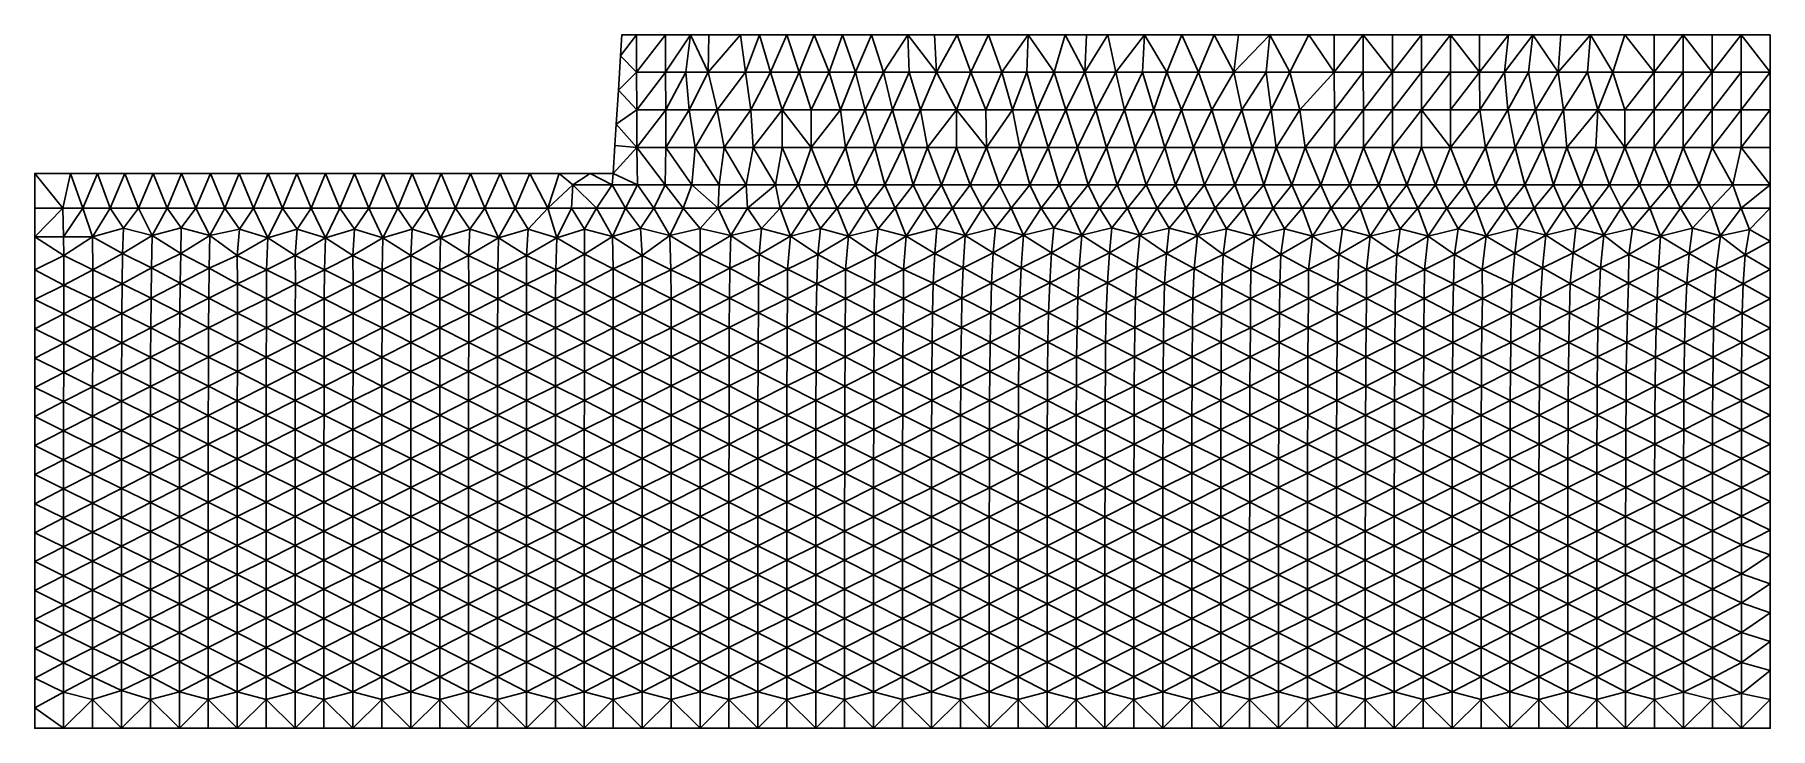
# Model space of a CAD drawing. Header units: inches. Extents: x 0 to 30, y -12 to 0.
import ezdxf

# ---------------------------------------------------------------- set-up
doc = ezdxf.new("R2010")
doc.units = ezdxf.units.IN
doc.header["$MEASUREMENT"] = 0
doc.layers.add('GEOFEM_ACTIVE_AREAS', color=2, linetype='Continuous')
doc.layers.add('GEOFEM_ACTIVE_MESH', color=4, linetype='Continuous')

msp = doc.modelspace()

# ---------------------------------------------------------------- linework, layer by layer
at = {"layer": 'GEOFEM_ACTIVE_AREAS'}
for points in [[(12.3, -2.6), (11.83, -2.6), (11.36, -2.6), (10.897, -2.6), (10.42, -2.6), (10.41, -1.95), (10.41, -1.3), (10.4, -0.65), (10.4, 0), (10.15, 0), (10.127, -0.365), (10.09, -0.96), (10.053, -1.548), (10.03, -1.92), (10, -2.4), (9.98, -2.6), (9.3, -2.6), (9.28, -3), (9.711, -3), (10.21, -3), (10.7, -3), (11.208, -3), (11.813, -3), (12.32, -3)], [(30, 0), (29.497, 0), (28.995, 0), (28.492, 0), (27.99, 0), (27.487, 0), (26.894, 0), (26.379, 0), (25.893, 0), (25.477, 0), (24.974, 0), (24.472, 0), (23.969, 0), (23.467, 0), (22.964, 0), (22.462, 0), (22.023, 0), (21.352, 0), (20.806, 0), (20.388, 0), (19.829, 0), (19.184, 0), (18.548, 0), (18.178, 0), (17.813, 0), (17.173, 0), (16.484, 0), (15.945, 0), (15.551, 0), (15.095, 0), (14.464, 0), (13.962, 0), (13.475, 0), (12.998, 0), (12.531, 0), (12.202, 0), (11.655, 0), (11.334, 0), (10.903, 0), (10.4, 0), (10.4, -0.65), (10.903, -0.65), (11.255, -0.65), (11.639, -0.65), (12.288, -0.65), (12.716, -0.65), (13.214, -0.65), (13.731, -0.65), (14.185, -0.65), (14.671, -0.65), (15.113, -0.65), (15.588, -0.65), (16.182, -0.65), (16.716, -0.65), (17.151, -0.65), (17.62, -0.65), (18.154, -0.65), (18.685, -0.65), (19.15, -0.65), (19.569, -0.65), (20.114, -0.65), (20.727, -0.65), (21.288, -0.65), (21.694, -0.65), (22.462, -0.65), (22.964, -0.65), (23.467, -0.65), (23.969, -0.65), (24.472, -0.65), (24.974, -0.65), (25.407, -0.65), (25.822, -0.65), (26.335, -0.65), (26.84, -0.65), (27.276, -0.65), (27.99, -0.65), (28.492, -0.65), (28.995, -0.65), (29.497, -0.65), (30, -0.65)], [(30, -0.65), (29.497, -0.65), (28.995, -0.65), (28.492, -0.65), (27.99, -0.65), (27.276, -0.65), (26.84, -0.65), (26.335, -0.65), (25.822, -0.65), (25.407, -0.65), (24.974, -0.65), (24.472, -0.65), (23.969, -0.65), (23.467, -0.65), (22.964, -0.65), (22.462, -0.65), (21.694, -0.65), (21.288, -0.65), (20.727, -0.65), (20.114, -0.65), (19.569, -0.65), (19.15, -0.65), (18.685, -0.65), (18.154, -0.65), (17.62, -0.65), (17.151, -0.65), (16.716, -0.65), (16.182, -0.65), (15.588, -0.65), (15.113, -0.65), (14.671, -0.65), (14.185, -0.65), (13.731, -0.65), (13.214, -0.65), (12.716, -0.65), (12.288, -0.65), (11.639, -0.65), (11.255, -0.65), (10.903, -0.65), (10.4, -0.65), (10.41, -1.3), (10.912, -1.3), (11.314, -1.3), (11.798, -1.3), (12.376, -1.3), (12.922, -1.3), (13.424, -1.3), (13.926, -1.3), (14.357, -1.3), (14.827, -1.3), (15.31, -1.3), (15.935, -1.3), (16.438, -1.3), (16.901, -1.3), (17.329, -1.3), (17.824, -1.3), (18.339, -1.3), (18.837, -1.3), (19.342, -1.3), (19.824, -1.3), (20.349, -1.3), (20.865, -1.3), (21.37, -1.3), (21.87, -1.3), (22.465, -1.3), (22.968, -1.3), (23.47, -1.3), (23.972, -1.3), (24.475, -1.3), (24.977, -1.3), (25.463, -1.3), (25.939, -1.3), (26.427, -1.3), (27.02, -1.3), (27.488, -1.3), (27.991, -1.3), (28.493, -1.3), (28.995, -1.3), (29.498, -1.3), (30, -1.3)], [(30, -1.3), (29.498, -1.3), (28.995, -1.3), (28.493, -1.3), (27.991, -1.3), (27.488, -1.3), (27.02, -1.3), (26.427, -1.3), (25.939, -1.3), (25.463, -1.3), (24.977, -1.3), (24.475, -1.3), (23.972, -1.3), (23.47, -1.3), (22.968, -1.3), (22.465, -1.3), (21.87, -1.3), (21.37, -1.3), (20.865, -1.3), (20.349, -1.3), (19.824, -1.3), (19.342, -1.3), (18.837, -1.3), (18.339, -1.3), (17.824, -1.3), (17.329, -1.3), (16.901, -1.3), (16.438, -1.3), (15.935, -1.3), (15.31, -1.3), (14.827, -1.3), (14.357, -1.3), (13.926, -1.3), (13.424, -1.3), (12.922, -1.3), (12.376, -1.3), (11.798, -1.3), (11.314, -1.3), (10.912, -1.3), (10.41, -1.3), (10.41, -1.95), (10.912, -1.95), (11.415, -1.95), (11.917, -1.95), (12.419, -1.95), (12.922, -1.95), (13.424, -1.95), (14.014, -1.95), (14.519, -1.95), (15.006, -1.95), (15.433, -1.95), (15.935, -1.95), (16.452, -1.95), (17.029, -1.95), (17.518, -1.95), (18.023, -1.95), (18.524, -1.95), (19.021, -1.95), (19.536, -1.95), (20.032, -1.95), (20.543, -1.95), (21.043, -1.95), (21.461, -1.95), (21.963, -1.95), (22.465, -1.95), (22.968, -1.95), (23.47, -1.95), (23.972, -1.95), (24.475, -1.95), (25.077, -1.95), (25.591, -1.95), (26.066, -1.95), (26.484, -1.95), (26.986, -1.95), (27.488, -1.95), (27.991, -1.95), (28.493, -1.95), (28.995, -1.95), (29.498, -1.95), (30, -1.95)], [(30, -1.95), (29.498, -1.95), (28.995, -1.95), (28.493, -1.95), (27.991, -1.95), (27.488, -1.95), (26.986, -1.95), (26.484, -1.95), (26.066, -1.95), (25.591, -1.95), (25.077, -1.95), (24.475, -1.95), (23.972, -1.95), (23.47, -1.95), (22.968, -1.95), (22.465, -1.95), (21.963, -1.95), (21.461, -1.95), (21.043, -1.95), (20.543, -1.95), (20.032, -1.95), (19.536, -1.95), (19.021, -1.95), (18.524, -1.95), (18.023, -1.95), (17.518, -1.95), (17.029, -1.95), (16.452, -1.95), (15.935, -1.95), (15.433, -1.95), (15.006, -1.95), (14.519, -1.95), (14.014, -1.95), (13.424, -1.95), (12.922, -1.95), (12.419, -1.95), (11.917, -1.95), (11.415, -1.95), (10.912, -1.95), (10.41, -1.95), (10.42, -2.6), (10.897, -2.6), (11.36, -2.6), (11.83, -2.6), (12.3, -2.6), (12.806, -2.6), (13.201, -2.6), (13.679, -2.6), (14.19, -2.6), (14.695, -2.6), (15.187, -2.6), (15.677, -2.6), (16.17, -2.6), (16.675, -2.6), (17.203, -2.6), (17.706, -2.6), (18.209, -2.6), (18.71, -2.6), (19.21, -2.6), (19.72, -2.6), (20.22, -2.6), (20.742, -2.6), (21.246, -2.6), (21.729, -2.6), (22.23, -2.6), (22.733, -2.6), (23.232, -2.6), (23.719, -2.6), (24.212, -2.6), (24.726, -2.6), (25.25, -2.6), (25.756, -2.6), (26.251, -2.6), (26.729, -2.6), (27.221, -2.6), (27.739, -2.6), (28.255, -2.6), (28.77, -2.6), (29.354, -2.6), (30, -2.6)], [(9.28, -3), (8.872, -3), (8.305, -3), (7.782, -3), (7.274, -3), (6.774, -3), (6.274, -3), (5.775, -3), (5.277, -3), (4.78, -3), (4.282, -3), (3.784, -3), (3.287, -3), (2.785, -3), (2.291, -3), (1.793, -3), (1.306, -3), (0.83, -3), (0.488, -3), (0, -3), (0, -2.4), (0.618, -2.4), (1.085, -2.4), (1.555, -2.4), (2.048, -2.4), (2.539, -2.4), (3.039, -2.4), (3.536, -2.4), (4.033, -2.4), (4.531, -2.4), (5.029, -2.4), (5.526, -2.4), (6.025, -2.4), (6.524, -2.4), (7.025, -2.4), (7.531, -2.4), (8.046, -2.4), (8.559, -2.4), (9.066, -2.4), (9.604, -2.4), (10, -2.4), (9.98, -2.6), (9.3, -2.6)], [(30, -2.6), (29.354, -2.6), (28.77, -2.6), (28.255, -2.6), (27.739, -2.6), (27.221, -2.6), (26.729, -2.6), (26.251, -2.6), (25.756, -2.6), (25.25, -2.6), (24.726, -2.6), (24.212, -2.6), (23.719, -2.6), (23.232, -2.6), (22.733, -2.6), (22.23, -2.6), (21.729, -2.6), (21.246, -2.6), (20.742, -2.6), (20.22, -2.6), (19.72, -2.6), (19.21, -2.6), (18.71, -2.6), (18.209, -2.6), (17.706, -2.6), (17.203, -2.6), (16.675, -2.6), (16.17, -2.6), (15.677, -2.6), (15.187, -2.6), (14.695, -2.6), (14.19, -2.6), (13.679, -2.6), (13.201, -2.6), (12.806, -2.6), (12.3, -2.6), (12.32, -3), (12.888, -3), (13.381, -3), (13.871, -3), (14.38, -3), (14.873, -3), (15.378, -3), (15.867, -3), (16.38, -3), (16.877, -3), (17.399, -3), (17.888, -3), (18.405, -3), (18.892, -3), (19.402, -3), (19.895, -3), (20.404, -3), (20.9, -3), (21.409, -3), (21.906, -3), (22.412, -3), (22.909, -3), (23.409, -3), (23.905, -3), (24.408, -3), (24.913, -3), (25.431, -3), (25.921, -3), (26.431, -3), (26.917, -3), (27.421, -3), (27.92, -3), (28.447, -3), (28.97, -3), (29.495, -3), (30, -3)], [(11.813, -3), (11.208, -3), (10.7, -3), (10.21, -3), (9.711, -3), (9.28, -3), (8.872, -3), (8.305, -3), (7.782, -3), (7.274, -3), (6.774, -3), (6.274, -3), (5.775, -3), (5.277, -3), (4.78, -3), (4.282, -3), (3.784, -3), (3.287, -3), (2.785, -3), (2.291, -3), (1.793, -3), (1.306, -3), (0.83, -3), (0.488, -3), (0, -3), (0, -3.5), (0, -4.066), (0, -4.579), (0, -5.089), (0, -5.597), (0, -6.102), (0, -6.605), (0, -7.107), (0, -7.611), (0, -8.115), (0, -8.616), (0, -9.116), (0, -9.616), (0, -10.117), (0, -10.619), (0, -11.131), (0, -11.645), (0, -12), (0.5, -12), (1, -12), (1.5, -12), (2, -12), (2.5, -12), (3, -12), (3.5, -12), (4, -12), (4.5, -12), (5, -12), (5.5, -12), (6, -12), (6.5, -12), (7, -12), (7.5, -12), (8, -12), (8.5, -12), (9, -12), (9.5, -12), (10, -12), (10.5, -12), (11, -12), (11.5, -12), (12, -12), (12.5, -12), (13, -12), (13.5, -12), (14, -12), (14.5, -12), (15, -12), (15.5, -12), (16, -12), (16.5, -12), (17, -12), (17.5, -12), (18, -12), (18.5, -12), (19, -12), (19.5, -12), (20, -12), (20.5, -12), (21, -12), (21.5, -12), (22, -12), (22.5, -12), (23, -12), (23.5, -12), (24, -12), (24.5, -12), (25, -12), (25.5, -12), (26, -12), (26.5, -12), (27, -12), (27.5, -12), (28, -12), (28.5, -12), (29, -12), (29.5, -12), (30, -12), (30, -11.5), (30, -11), (30, -10.5), (30, -10), (30, -9.5), (30, -9), (30, -8.574), (30, -8.078), (30, -7.582), (30, -7.084), (30, -6.584), (30, -6.084), (30, -5.58), (30, -5.075), (30, -4.567), (30, -4.063), (30, -3.57), (30, -3), (29.495, -3), (28.97, -3), (28.447, -3), (27.92, -3), (27.421, -3), (26.917, -3), (26.431, -3), (25.921, -3), (25.431, -3), (24.913, -3), (24.408, -3), (23.905, -3), (23.409, -3), (22.909, -3), (22.412, -3), (21.906, -3), (21.409, -3), (20.9, -3), (20.404, -3), (19.895, -3), (19.402, -3), (18.892, -3), (18.405, -3), (17.888, -3), (17.399, -3), (16.877, -3), (16.38, -3), (15.867, -3), (15.378, -3), (14.873, -3), (14.38, -3), (13.871, -3), (13.381, -3), (12.888, -3), (12.32, -3)]]:
    msp.add_lwpolyline(points, close=True, dxfattribs=at)
at = {"layer": 'GEOFEM_ACTIVE_MESH'}
for p, q in [((10.127, -0.365), (10.15, 0)), ((10.127, -0.365), (10.4, 0)), ((10.15, 0), (10.4, 0)), ((10.4, -0.65), (10.903, 0)), ((10.4, -0.65), (10.4, 0)), ((10.903, 0), (10.4, 0)), ((10.4, -0.65), (10.4, 0)), ((10.903, -0.65), (10.903, 0)), ((10.903, -0.65), (11.334, 0)), ((10.903, 0), (11.334, 0)), ((11.255, -0.65), (11.334, 0)), ((11.334, 0), (11.639, -0.65)), ((11.334, 0), (11.655, 0)), ((11.639, -0.65), (12.202, 0)), ((11.639, -0.65), (11.655, 0)), ((12.202, 0), (11.655, 0)), ((12.288, -0.65), (12.202, 0)), ((12.202, 0), (12.531, 0)), ((12.288, -0.65), (12.531, 0)), ((12.716, -0.65), (12.531, 0)), ((12.531, 0), (12.998, 0)), ((12.716, -0.65), (12.998, 0)), ((13.214, -0.65), (12.998, 0)), ((12.998, 0), (13.475, 0)), ((13.214, -0.65), (13.475, 0)), ((13.731, -0.65), (13.475, 0)), ((13.475, 0), (13.962, 0)), ((13.731, -0.65), (13.962, 0)), ((14.185, -0.65), (13.962, 0)), ((13.962, 0), (14.464, 0)), ((14.185, -0.65), (14.464, 0)), ((14.671, -0.65), (14.464, 0)), ((14.464, 0), (15.095, 0)), ((14.671, -0.65), (15.095, 0)), ((15.113, -0.65), (15.095, 0)), ((15.095, 0), (15.588, -0.65)), ((15.095, 0), (15.551, 0)), ((15.588, -0.65), (15.551, 0)), ((15.945, 0), (15.551, 0)), ((15.588, -0.65), (15.945, 0)), ((16.182, -0.65), (15.945, 0)), ((15.945, 0), (16.484, 0)), ((16.182, -0.65), (16.484, 0)), ((16.716, -0.65), (16.484, 0)), ((16.484, 0), (17.173, 0)), ((16.716, -0.65), (17.173, 0)), ((17.151, -0.65), (17.173, 0)), ((17.173, 0), (17.62, -0.65)), ((17.173, 0), (17.813, 0)), ((17.62, -0.65), (17.813, 0)), ((18.154, -0.65), (17.813, 0)), ((17.813, 0), (18.178, 0)), ((18.154, -0.65), (18.548, 0)), ((18.154, -0.65), (18.178, 0)), ((18.548, 0), (18.178, 0)), ((18.685, -0.65), (18.548, 0)), ((18.548, 0), (19.184, 0)), ((18.685, -0.65), (19.184, 0)), ((19.15, -0.65), (19.184, 0)), ((19.184, 0), (19.569, -0.65)), ((19.184, 0), (19.829, 0)), ((19.569, -0.65), (19.829, 0)), ((20.114, -0.65), (19.829, 0)), ((19.829, 0), (20.388, 0)), ((20.114, -0.65), (20.388, 0)), ((20.727, -0.65), (20.388, 0)), ((20.388, 0), (20.806, 0)), ((20.727, -0.65), (21.352, 0)), ((20.727, -0.65), (20.806, 0)), ((21.352, 0), (20.806, 0)), ((21.288, -0.65), (21.352, 0)), ((21.352, 0), (21.694, -0.65)), ((21.352, 0), (22.023, 0)), ((21.694, -0.65), (22.023, 0)), ((22.462, -0.65), (22.023, 0)), ((22.023, 0), (22.462, 0)), ((22.462, -0.65), (22.964, 0)), ((22.462, -0.65), (22.462, 0)), ((22.964, 0), (22.462, 0)), ((22.964, -0.65), (22.964, 0)), ((22.964, 0), (23.467, -0.65)), ((22.964, 0), (23.467, 0)), ((23.467, -0.65), (23.969, 0)), ((23.467, -0.65), (23.467, 0)), ((23.969, 0), (23.467, 0)), ((23.969, -0.65), (23.969, 0)), ((23.969, -0.65), (24.472, 0)), ((23.969, 0), (24.472, 0)), ((24.472, -0.65), (24.472, 0)), ((24.472, 0), (24.974, -0.65)), ((24.472, 0), (24.974, 0)), ((24.974, -0.65), (25.477, 0)), ((24.974, -0.65), (24.974, 0)), ((25.477, 0), (24.974, 0)), ((25.407, -0.65), (25.477, 0)), ((25.407, -0.65), (25.893, 0)), ((25.477, 0), (25.893, 0)), ((25.822, -0.65), (25.893, 0)), ((25.893, 0), (26.335, -0.65)), ((25.893, 0), (26.379, 0)), ((26.335, -0.65), (26.894, 0)), ((26.335, -0.65), (26.379, 0)), ((26.894, 0), (26.379, 0)), ((26.84, -0.65), (26.894, 0)), ((26.894, 0), (27.276, -0.65)), ((26.894, 0), (27.487, 0)), ((27.276, -0.65), (27.487, 0)), ((27.99, -0.65), (27.487, 0)), ((27.487, 0), (27.99, 0)), ((27.99, -0.65), (28.492, 0)), ((27.99, -0.65), (27.99, 0)), ((28.492, 0), (27.99, 0)), ((28.492, -0.65), (28.492, 0)), ((28.492, 0), (28.995, -0.65)), ((28.492, 0), (28.995, 0)), ((28.995, -0.65), (29.497, 0)), ((28.995, -0.65), (28.995, 0)), ((29.497, 0), (28.995, 0)), ((29.497, -0.65), (29.497, 0)), ((29.497, 0), (30, -0.65)), ((29.497, 0), (30, 0)), ((30, -0.65), (30, 0)), ((10.09, -0.96), (10.127, -0.365)), ((10.127, -0.365), (10.4, -0.65)), ((10.09, -0.96), (10.4, -0.65)), ((10.4, -0.65), (10.903, -0.65)), ((10.41, -1.3), (10.4, -0.65)), ((10.41, -1.3), (10.4, -0.65)), ((10.903, -0.65), (10.4, -0.65)), ((10.41, -1.3), (10.903, -0.65)), ((10.903, -0.65), (11.255, -0.65)), ((10.912, -1.3), (10.903, -0.65)), ((10.903, -0.65), (11.255, -0.65)), ((10.912, -1.3), (11.255, -0.65)), ((11.255, -0.65), (11.639, -0.65)), ((11.314, -1.3), (11.255, -0.65)), ((11.255, -0.65), (11.639, -0.65)), ((11.314, -1.3), (11.639, -0.65)), ((11.639, -0.65), (12.288, -0.65)), ((11.798, -1.3), (11.639, -0.65)), ((11.639, -0.65), (12.288, -0.65)), ((11.798, -1.3), (12.288, -0.65)), ((12.288, -0.65), (12.716, -0.65)), ((12.376, -1.3), (12.288, -0.65)), ((12.288, -0.65), (12.716, -0.65)), ((12.376, -1.3), (12.716, -0.65)), ((12.716, -0.65), (13.214, -0.65)), ((12.922, -1.3), (12.716, -0.65)), ((12.716, -0.65), (13.214, -0.65)), ((12.922, -1.3), (13.214, -0.65)), ((13.214, -0.65), (13.731, -0.65)), ((13.424, -1.3), (13.214, -0.65)), ((13.214, -0.65), (13.731, -0.65)), ((13.424, -1.3), (13.731, -0.65)), ((13.731, -0.65), (14.185, -0.65)), ((13.926, -1.3), (13.731, -0.65)), ((13.731, -0.65), (14.185, -0.65)), ((13.926, -1.3), (14.185, -0.65)), ((14.185, -0.65), (14.671, -0.65)), ((14.357, -1.3), (14.185, -0.65)), ((14.185, -0.65), (14.671, -0.65)), ((14.357, -1.3), (14.671, -0.65)), ((14.671, -0.65), (15.113, -0.65)), ((14.827, -1.3), (14.671, -0.65)), ((14.671, -0.65), (15.113, -0.65)), ((14.827, -1.3), (15.113, -0.65)), ((15.113, -0.65), (15.588, -0.65)), ((15.31, -1.3), (15.113, -0.65)), ((15.113, -0.65), (15.588, -0.65)), ((15.31, -1.3), (15.588, -0.65)), ((15.588, -0.65), (16.182, -0.65)), ((15.935, -1.3), (15.588, -0.65)), ((15.588, -0.65), (16.182, -0.65)), ((15.935, -1.3), (16.182, -0.65)), ((16.182, -0.65), (16.716, -0.65)), ((16.438, -1.3), (16.182, -0.65)), ((16.182, -0.65), (16.716, -0.65)), ((16.438, -1.3), (16.716, -0.65)), ((16.716, -0.65), (17.151, -0.65)), ((16.901, -1.3), (16.716, -0.65)), ((16.716, -0.65), (17.151, -0.65)), ((16.901, -1.3), (17.151, -0.65)), ((17.151, -0.65), (17.62, -0.65)), ((17.329, -1.3), (17.151, -0.65)), ((17.151, -0.65), (17.62, -0.65)), ((17.329, -1.3), (17.62, -0.65)), ((17.62, -0.65), (18.154, -0.65)), ((17.824, -1.3), (17.62, -0.65)), ((17.62, -0.65), (18.154, -0.65)), ((17.824, -1.3), (18.154, -0.65)), ((18.154, -0.65), (18.685, -0.65)), ((18.339, -1.3), (18.154, -0.65)), ((18.154, -0.65), (18.685, -0.65)), ((18.339, -1.3), (18.685, -0.65)), ((18.685, -0.65), (19.15, -0.65)), ((18.837, -1.3), (18.685, -0.65)), ((18.685, -0.65), (19.15, -0.65)), ((18.837, -1.3), (19.15, -0.65)), ((19.15, -0.65), (19.569, -0.65)), ((19.342, -1.3), (19.15, -0.65)), ((19.15, -0.65), (19.569, -0.65)), ((19.342, -1.3), (19.569, -0.65)), ((19.569, -0.65), (20.114, -0.65)), ((19.824, -1.3), (19.569, -0.65)), ((19.569, -0.65), (20.114, -0.65)), ((19.824, -1.3), (20.114, -0.65)), ((20.114, -0.65), (20.727, -0.65)), ((20.349, -1.3), (20.114, -0.65)), ((20.114, -0.65), (20.727, -0.65)), ((20.349, -1.3), (20.727, -0.65)), ((20.727, -0.65), (21.288, -0.65)), ((20.865, -1.3), (20.727, -0.65)), ((20.727, -0.65), (21.288, -0.65)), ((20.865, -1.3), (21.288, -0.65)), ((21.288, -0.65), (21.694, -0.65)), ((21.37, -1.3), (21.288, -0.65)), ((21.288, -0.65), (21.694, -0.65)), ((21.37, -1.3), (21.694, -0.65)), ((21.694, -0.65), (22.462, -0.65)), ((21.87, -1.3), (21.694, -0.65)), ((21.694, -0.65), (22.462, -0.65)), ((21.87, -1.3), (22.462, -0.65)), ((22.462, -0.65), (22.964, -0.65)), ((22.465, -1.3), (22.462, -0.65)), ((22.462, -0.65), (22.964, -0.65)), ((22.465, -1.3), (22.964, -0.65)), ((22.964, -0.65), (23.467, -0.65)), ((22.968, -1.3), (22.964, -0.65)), ((22.964, -0.65), (23.467, -0.65)), ((22.968, -1.3), (23.467, -0.65)), ((23.467, -0.65), (23.969, -0.65)), ((23.47, -1.3), (23.467, -0.65)), ((23.467, -0.65), (23.969, -0.65)), ((23.47, -1.3), (23.969, -0.65)), ((23.969, -0.65), (24.472, -0.65)), ((23.972, -1.3), (23.969, -0.65)), ((23.969, -0.65), (24.472, -0.65)), ((23.972, -1.3), (24.472, -0.65)), ((24.472, -0.65), (24.974, -0.65)), ((24.475, -1.3), (24.472, -0.65)), ((24.472, -0.65), (24.974, -0.65)), ((24.475, -1.3), (24.974, -0.65)), ((24.974, -0.65), (25.407, -0.65)), ((24.977, -1.3), (24.974, -0.65)), ((24.974, -0.65), (25.407, -0.65)), ((24.977, -1.3), (25.407, -0.65)), ((25.407, -0.65), (25.822, -0.65)), ((25.463, -1.3), (25.407, -0.65)), ((25.407, -0.65), (25.822, -0.65)), ((25.463, -1.3), (25.822, -0.65)), ((25.822, -0.65), (26.335, -0.65)), ((25.939, -1.3), (25.822, -0.65)), ((25.822, -0.65), (26.335, -0.65)), ((25.939, -1.3), (26.335, -0.65)), ((26.335, -0.65), (26.84, -0.65)), ((26.427, -1.3), (26.335, -0.65)), ((26.335, -0.65), (26.84, -0.65)), ((26.427, -1.3), (26.84, -0.65)), ((26.84, -0.65), (27.276, -0.65)), ((27.02, -1.3), (26.84, -0.65)), ((26.84, -0.65), (27.276, -0.65)), ((27.02, -1.3), (27.276, -0.65)), ((27.276, -0.65), (27.99, -0.65)), ((27.488, -1.3), (27.276, -0.65)), ((27.276, -0.65), (27.99, -0.65)), ((27.488, -1.3), (27.99, -0.65)), ((27.99, -0.65), (28.492, -0.65)), ((27.991, -1.3), (27.99, -0.65)), ((27.99, -0.65), (28.492, -0.65)), ((27.991, -1.3), (28.492, -0.65)), ((28.492, -0.65), (28.995, -0.65)), ((28.493, -1.3), (28.492, -0.65)), ((28.492, -0.65), (28.995, -0.65)), ((28.493, -1.3), (28.995, -0.65)), ((28.995, -0.65), (29.497, -0.65)), ((28.995, -1.3), (28.995, -0.65)), ((28.995, -1.3), (29.497, -0.65)), ((28.995, -0.65), (29.497, -0.65)), ((29.497, -0.65), (30, -0.65)), ((29.498, -1.3), (29.497, -0.65)), ((29.497, -0.65), (30, -0.65)), ((29.498, -1.3), (30, -0.65)), ((30, -1.3), (30, -0.65)), ((10.053, -1.548), (10.09, -0.96)), ((10.09, -0.96), (10.41, -1.3)), ((10.053, -1.548), (10.41, -1.3)), ((10.41, -1.95), (10.41, -1.3)), ((10.41, -1.3), (10.912, -1.3)), ((10.41, -1.95), (10.912, -1.3)), ((10.41, -1.95), (10.41, -1.3)), ((10.912, -1.3), (10.41, -1.3)), ((10.912, -1.3), (11.314, -1.3)), ((10.912, -1.95), (10.912, -1.3)), ((10.912, -1.95), (11.314, -1.3)), ((10.912, -1.3), (11.314, -1.3)), ((11.314, -1.3), (11.798, -1.3)), ((11.415, -1.95), (11.314, -1.3)), ((11.314, -1.3), (11.798, -1.3)), ((11.415, -1.95), (11.798, -1.3)), ((11.798, -1.3), (12.376, -1.3)), ((11.917, -1.95), (11.798, -1.3)), ((11.798, -1.3), (12.376, -1.3)), ((11.917, -1.95), (12.376, -1.3)), ((12.376, -1.3), (12.922, -1.3)), ((12.419, -1.95), (12.376, -1.3)), ((12.376, -1.3), (12.922, -1.3)), ((12.419, -1.95), (12.922, -1.3)), ((12.922, -1.3), (13.424, -1.3)), ((12.922, -1.95), (12.922, -1.3)), ((12.922, -1.3), (13.424, -1.95)), ((12.922, -1.3), (13.424, -1.3)), ((13.424, -1.3), (13.926, -1.3)), ((13.424, -1.95), (13.926, -1.3)), ((13.424, -1.95), (13.424, -1.3)), ((13.926, -1.3), (13.424, -1.3)), ((13.926, -1.3), (14.357, -1.3)), ((14.014, -1.95), (13.926, -1.3)), ((13.926, -1.3), (14.357, -1.3)), ((14.014, -1.95), (14.357, -1.3)), ((14.357, -1.3), (14.827, -1.3)), ((14.519, -1.95), (14.357, -1.3)), ((14.357, -1.3), (14.827, -1.3)), ((14.519, -1.95), (14.827, -1.3)), ((14.827, -1.3), (15.31, -1.3)), ((15.006, -1.95), (14.827, -1.3)), ((14.827, -1.3), (15.31, -1.3)), ((15.006, -1.95), (15.31, -1.3)), ((15.31, -1.3), (15.935, -1.3)), ((15.433, -1.95), (15.31, -1.3)), ((15.31, -1.3), (15.935, -1.3)), ((15.433, -1.95), (15.935, -1.3)), ((15.935, -1.3), (16.438, -1.3)), ((15.935, -1.95), (15.935, -1.3)), ((15.935, -1.3), (16.452, -1.95)), ((15.935, -1.3), (16.438, -1.3)), ((16.438, -1.3), (16.901, -1.3)), ((16.452, -1.95), (16.438, -1.3)), ((16.901, -1.3), (16.438, -1.3)), ((16.452, -1.95), (16.901, -1.3)), ((16.901, -1.3), (17.329, -1.3)), ((17.029, -1.95), (16.901, -1.3)), ((16.901, -1.3), (17.329, -1.3)), ((17.029, -1.95), (17.329, -1.3)), ((17.329, -1.3), (17.824, -1.3)), ((17.518, -1.95), (17.329, -1.3)), ((17.329, -1.3), (17.824, -1.3)), ((17.518, -1.95), (17.824, -1.3)), ((17.824, -1.3), (18.339, -1.3)), ((18.023, -1.95), (17.824, -1.3)), ((17.824, -1.3), (18.339, -1.3)), ((18.023, -1.95), (18.339, -1.3)), ((18.339, -1.3), (18.837, -1.3)), ((18.524, -1.95), (18.339, -1.3)), ((18.339, -1.3), (18.837, -1.3)), ((18.524, -1.95), (18.837, -1.3)), ((18.837, -1.3), (19.342, -1.3)), ((19.021, -1.95), (18.837, -1.3)), ((18.837, -1.3), (19.342, -1.3)), ((19.021, -1.95), (19.342, -1.3)), ((19.342, -1.3), (19.824, -1.3)), ((19.536, -1.95), (19.342, -1.3)), ((19.342, -1.3), (19.824, -1.3)), ((19.536, -1.95), (19.824, -1.3)), ((19.824, -1.3), (20.349, -1.3)), ((20.032, -1.95), (19.824, -1.3)), ((19.824, -1.3), (20.349, -1.3)), ((20.032, -1.95), (20.349, -1.3)), ((20.349, -1.3), (20.865, -1.3)), ((20.543, -1.95), (20.349, -1.3)), ((20.349, -1.3), (20.865, -1.3)), ((20.543, -1.95), (20.865, -1.3)), ((20.865, -1.3), (21.37, -1.3)), ((21.043, -1.95), (20.865, -1.3)), ((20.865, -1.3), (21.37, -1.3)), ((21.043, -1.95), (21.37, -1.3)), ((21.37, -1.3), (21.87, -1.3)), ((21.461, -1.95), (21.37, -1.3)), ((21.37, -1.3), (21.87, -1.3)), ((21.461, -1.95), (21.87, -1.3)), ((21.87, -1.3), (22.465, -1.3)), ((21.963, -1.95), (21.87, -1.3)), ((21.87, -1.3), (22.465, -1.3)), ((21.963, -1.95), (22.465, -1.3)), ((22.465, -1.3), (22.968, -1.3)), ((22.465, -1.95), (22.465, -1.3)), ((22.465, -1.95), (22.968, -1.3)), ((22.465, -1.3), (22.968, -1.3)), ((22.968, -1.3), (23.47, -1.3)), ((22.968, -1.95), (22.968, -1.3)), ((22.968, -1.95), (23.47, -1.3)), ((22.968, -1.3), (23.47, -1.3)), ((23.47, -1.3), (23.972, -1.3)), ((23.47, -1.95), (23.47, -1.3)), ((23.47, -1.95), (23.972, -1.3)), ((23.47, -1.3), (23.972, -1.3)), ((23.972, -1.3), (24.475, -1.3)), ((23.972, -1.95), (23.972, -1.3)), ((23.972, -1.3), (24.475, -1.95)), ((23.972, -1.3), (24.475, -1.3)), ((24.475, -1.3), (24.977, -1.3)), ((24.475, -1.95), (24.977, -1.3)), ((24.475, -1.95), (24.475, -1.3)), ((24.977, -1.3), (24.475, -1.3)), ((24.977, -1.3), (25.463, -1.3)), ((25.077, -1.95), (24.977, -1.3)), ((24.977, -1.3), (25.463, -1.3)), ((25.077, -1.95), (25.463, -1.3)), ((25.463, -1.3), (25.939, -1.3)), ((25.591, -1.95), (25.463, -1.3)), ((25.463, -1.3), (25.939, -1.3)), ((25.591, -1.95), (25.939, -1.3)), ((25.939, -1.3), (26.427, -1.3)), ((26.066, -1.95), (25.939, -1.3)), ((25.939, -1.3), (26.427, -1.3)), ((26.066, -1.95), (26.427, -1.3)), ((26.427, -1.3), (27.02, -1.3)), ((26.484, -1.95), (26.427, -1.3)), ((26.427, -1.3), (27.02, -1.3)), ((26.484, -1.95), (27.02, -1.3)), ((26.986, -1.95), (27.02, -1.3)), ((27.02, -1.3), (27.488, -1.3)), ((27.02, -1.3), (27.488, -1.95)), ((27.02, -1.3), (27.488, -1.3)), ((27.488, -1.3), (27.991, -1.3)), ((27.488, -1.95), (27.991, -1.3)), ((27.488, -1.95), (27.488, -1.3)), ((27.991, -1.3), (27.488, -1.3)), ((27.991, -1.3), (28.493, -1.3)), ((27.991, -1.95), (27.991, -1.3)), ((27.991, -1.95), (28.493, -1.3)), ((27.991, -1.3), (28.493, -1.3)), ((28.493, -1.3), (28.995, -1.3)), ((28.493, -1.95), (28.493, -1.3)), ((28.493, -1.95), (28.995, -1.3)), ((28.493, -1.3), (28.995, -1.3)), ((28.995, -1.3), (29.498, -1.3)), ((28.995, -1.95), (28.995, -1.3)), ((28.995, -1.95), (29.498, -1.3)), ((28.995, -1.3), (29.498, -1.3)), ((29.498, -1.3), (30, -1.3)), ((29.498, -1.95), (29.498, -1.3)), ((29.498, -1.95), (30, -1.3)), ((29.498, -1.3), (30, -1.3)), ((30, -1.95), (30, -1.3)), ((10.03, -1.92), (10.053, -1.548)), ((10.41, -1.95), (10.053, -1.548)), ((10, -2.4), (10.03, -1.92)), ((10, -2.4), (10.41, -1.95)), ((10.03, -1.92), (10.41, -1.95)), ((10.42, -2.6), (10.41, -1.95)), ((10.41, -1.95), (10.912, -1.95)), ((10.897, -2.6), (10.41, -1.95)), ((10.42, -2.6), (10.41, -1.95)), ((10.912, -1.95), (10.41, -1.95)), ((10.897, -2.6), (10.912, -1.95)), ((10.912, -1.95), (11.415, -1.95)), ((11.36, -2.6), (10.912, -1.95)), ((11.415, -1.95), (10.912, -1.95)), ((11.36, -2.6), (11.415, -1.95)), ((11.415, -1.95), (11.917, -1.95)), ((11.83, -2.6), (11.415, -1.95)), ((11.917, -1.95), (11.415, -1.95)), ((11.83, -2.6), (11.917, -1.95)), ((11.917, -1.95), (12.419, -1.95)), ((12.3, -2.6), (11.917, -1.95)), ((12.419, -1.95), (11.917, -1.95)), ((12.3, -2.6), (12.419, -1.95)), ((12.419, -1.95), (12.922, -1.95)), ((12.806, -2.6), (12.419, -1.95)), ((12.419, -1.95), (12.922, -1.95)), ((12.806, -2.6), (12.922, -1.95)), ((12.922, -1.95), (13.424, -1.95)), ((13.201, -2.6), (12.922, -1.95)), ((12.922, -1.95), (13.424, -1.95)), ((13.201, -2.6), (13.424, -1.95)), ((13.424, -1.95), (14.014, -1.95)), ((13.679, -2.6), (13.424, -1.95)), ((13.424, -1.95), (14.014, -1.95)), ((13.679, -2.6), (14.014, -1.95)), ((14.014, -1.95), (14.519, -1.95)), ((14.19, -2.6), (14.014, -1.95)), ((14.014, -1.95), (14.519, -1.95)), ((14.19, -2.6), (14.519, -1.95)), ((14.519, -1.95), (15.006, -1.95)), ((14.695, -2.6), (14.519, -1.95)), ((14.519, -1.95), (15.006, -1.95)), ((14.695, -2.6), (15.006, -1.95)), ((15.006, -1.95), (15.433, -1.95)), ((15.187, -2.6), (15.006, -1.95)), ((15.006, -1.95), (15.433, -1.95)), ((15.187, -2.6), (15.433, -1.95)), ((15.433, -1.95), (15.935, -1.95)), ((15.677, -2.6), (15.433, -1.95)), ((15.433, -1.95), (15.935, -1.95)), ((15.677, -2.6), (15.935, -1.95)), ((15.935, -1.95), (16.452, -1.95)), ((16.17, -2.6), (15.935, -1.95)), ((15.935, -1.95), (16.452, -1.95)), ((16.17, -2.6), (16.452, -1.95)), ((16.452, -1.95), (17.029, -1.95)), ((16.675, -2.6), (16.452, -1.95)), ((16.452, -1.95), (17.029, -1.95)), ((16.675, -2.6), (17.029, -1.95)), ((17.029, -1.95), (17.518, -1.95)), ((17.203, -2.6), (17.029, -1.95)), ((17.029, -1.95), (17.518, -1.95)), ((17.203, -2.6), (17.518, -1.95)), ((17.518, -1.95), (18.023, -1.95)), ((17.706, -2.6), (17.518, -1.95)), ((17.518, -1.95), (18.023, -1.95)), ((17.706, -2.6), (18.023, -1.95)), ((18.023, -1.95), (18.524, -1.95)), ((18.209, -2.6), (18.023, -1.95)), ((18.023, -1.95), (18.524, -1.95)), ((18.209, -2.6), (18.524, -1.95)), ((18.524, -1.95), (19.021, -1.95)), ((18.71, -2.6), (18.524, -1.95)), ((18.524, -1.95), (19.021, -1.95)), ((18.71, -2.6), (19.021, -1.95)), ((19.021, -1.95), (19.536, -1.95)), ((19.21, -2.6), (19.021, -1.95)), ((19.021, -1.95), (19.536, -1.95)), ((19.21, -2.6), (19.536, -1.95)), ((19.536, -1.95), (20.032, -1.95)), ((19.72, -2.6), (19.536, -1.95)), ((19.536, -1.95), (20.032, -1.95)), ((19.72, -2.6), (20.032, -1.95)), ((20.032, -1.95), (20.543, -1.95)), ((20.22, -2.6), (20.032, -1.95)), ((20.032, -1.95), (20.543, -1.95)), ((20.22, -2.6), (20.543, -1.95)), ((20.543, -1.95), (21.043, -1.95)), ((20.742, -2.6), (20.543, -1.95)), ((20.543, -1.95), (21.043, -1.95)), ((20.742, -2.6), (21.043, -1.95)), ((21.043, -1.95), (21.461, -1.95)), ((21.246, -2.6), (21.043, -1.95)), ((21.043, -1.95), (21.461, -1.95)), ((21.246, -2.6), (21.461, -1.95)), ((21.461, -1.95), (21.963, -1.95)), ((21.729, -2.6), (21.461, -1.95)), ((21.461, -1.95), (21.963, -1.95)), ((21.729, -2.6), (21.963, -1.95)), ((21.963, -1.95), (22.465, -1.95)), ((22.23, -2.6), (21.963, -1.95)), ((21.963, -1.95), (22.465, -1.95)), ((22.23, -2.6), (22.465, -1.95)), ((22.465, -1.95), (22.968, -1.95)), ((22.733, -2.6), (22.465, -1.95)), ((22.465, -1.95), (22.968, -1.95)), ((22.733, -2.6), (22.968, -1.95)), ((22.968, -1.95), (23.47, -1.95)), ((23.232, -2.6), (22.968, -1.95)), ((22.968, -1.95), (23.47, -1.95)), ((23.232, -2.6), (23.47, -1.95)), ((23.47, -1.95), (23.972, -1.95)), ((23.719, -2.6), (23.47, -1.95)), ((23.47, -1.95), (23.972, -1.95)), ((23.719, -2.6), (23.972, -1.95)), ((23.972, -1.95), (24.475, -1.95)), ((24.212, -2.6), (23.972, -1.95)), ((23.972, -1.95), (24.475, -1.95)), ((24.212, -2.6), (24.475, -1.95)), ((24.475, -1.95), (25.077, -1.95)), ((24.726, -2.6), (24.475, -1.95)), ((24.475, -1.95), (25.077, -1.95)), ((24.726, -2.6), (25.077, -1.95)), ((25.077, -1.95), (25.591, -1.95)), ((25.25, -2.6), (25.077, -1.95)), ((25.077, -1.95), (25.591, -1.95)), ((25.25, -2.6), (25.591, -1.95)), ((25.591, -1.95), (26.066, -1.95)), ((25.756, -2.6), (25.591, -1.95)), ((25.591, -1.95), (26.066, -1.95)), ((25.756, -2.6), (26.066, -1.95)), ((26.066, -1.95), (26.484, -1.95)), ((26.251, -2.6), (26.066, -1.95)), ((26.066, -1.95), (26.484, -1.95)), ((26.251, -2.6), (26.484, -1.95)), ((26.484, -1.95), (26.986, -1.95)), ((26.729, -2.6), (26.484, -1.95)), ((26.484, -1.95), (26.986, -1.95)), ((26.729, -2.6), (26.986, -1.95)), ((26.986, -1.95), (27.488, -1.95)), ((27.221, -2.6), (26.986, -1.95)), ((26.986, -1.95), (27.488, -1.95)), ((27.221, -2.6), (27.488, -1.95)), ((27.488, -1.95), (27.991, -1.95)), ((27.739, -2.6), (27.488, -1.95)), ((27.488, -1.95), (27.991, -1.95)), ((27.739, -2.6), (27.991, -1.95)), ((27.991, -1.95), (28.493, -1.95)), ((28.255, -2.6), (27.991, -1.95)), ((27.991, -1.95), (28.493, -1.95)), ((28.255, -2.6), (28.493, -1.95)), ((28.493, -1.95), (28.995, -1.95)), ((28.77, -2.6), (28.493, -1.95)), ((28.493, -1.95), (28.995, -1.95)), ((28.77, -2.6), (28.995, -1.95)), ((28.995, -1.95), (29.498, -1.95)), ((29.354, -2.6), (28.995, -1.95)), ((28.995, -1.95), (29.498, -1.95)), ((29.354, -2.6), (29.498, -1.95)), ((29.498, -1.95), (30, -1.95)), ((30, -2.6), (29.498, -1.95)), ((29.498, -1.95), (30, -1.95)), ((30, -2.6), (30, -1.95)), ((0.488, -3), (0, -2.4)), ((0, -3), (0, -2.4)), ((0, -2.4), (0.618, -2.4)), ((0.488, -3), (0.618, -2.4)), ((0.83, -3), (0.618, -2.4)), ((0.618, -2.4), (1.085, -2.4)), ((0.83, -3), (1.085, -2.4)), ((1.306, -3), (1.085, -2.4)), ((1.085, -2.4), (1.555, -2.4)), ((1.306, -3), (1.555, -2.4)), ((1.793, -3), (1.555, -2.4)), ((1.555, -2.4), (2.048, -2.4)), ((1.793, -3), (2.048, -2.4)), ((2.291, -3), (2.048, -2.4)), ((2.048, -2.4), (2.539, -2.4)), ((2.291, -3), (2.539, -2.4)), ((2.785, -3), (2.539, -2.4)), ((2.539, -2.4), (3.039, -2.4)), ((2.785, -3), (3.039, -2.4)), ((3.287, -3), (3.039, -2.4)), ((3.039, -2.4), (3.536, -2.4)), ((3.287, -3), (3.536, -2.4)), ((3.784, -3), (3.536, -2.4)), ((3.536, -2.4), (4.033, -2.4)), ((3.784, -3), (4.033, -2.4)), ((4.282, -3), (4.033, -2.4)), ((4.033, -2.4), (4.531, -2.4)), ((4.282, -3), (4.531, -2.4)), ((4.78, -3), (4.531, -2.4)), ((4.531, -2.4), (5.029, -2.4)), ((4.78, -3), (5.029, -2.4)), ((5.277, -3), (5.029, -2.4)), ((5.029, -2.4), (5.526, -2.4)), ((5.277, -3), (5.526, -2.4)), ((5.775, -3), (5.526, -2.4)), ((5.526, -2.4), (6.025, -2.4)), ((5.775, -3), (6.025, -2.4)), ((6.274, -3), (6.025, -2.4)), ((6.025, -2.4), (6.524, -2.4)), ((6.274, -3), (6.524, -2.4)), ((6.774, -3), (6.524, -2.4)), ((6.524, -2.4), (7.025, -2.4)), ((6.774, -3), (7.025, -2.4)), ((7.274, -3), (7.025, -2.4)), ((7.025, -2.4), (7.531, -2.4)), ((7.274, -3), (7.531, -2.4)), ((7.782, -3), (7.531, -2.4)), ((7.531, -2.4), (8.046, -2.4)), ((7.782, -3), (8.046, -2.4)), ((8.305, -3), (8.046, -2.4)), ((8.046, -2.4), (8.559, -2.4)), ((8.305, -3), (8.559, -2.4)), ((8.872, -3), (8.559, -2.4)), ((8.559, -2.4), (9.066, -2.4)), ((8.872, -3), (9.066, -2.4)), ((9.066, -2.4), (9.604, -2.4)), ((9.3, -2.6), (9.066, -2.4)), ((9.3, -2.6), (9.604, -2.4)), ((9.604, -2.4), (10, -2.4)), ((9.604, -2.4), (9.98, -2.6)), ((9.98, -2.6), (10, -2.4)), ((10, -2.4), (9.98, -2.6)), ((10.42, -2.6), (10, -2.4)), ((8.872, -3), (9.3, -2.6)), ((9.28, -3), (9.3, -2.6)), ((9.28, -3), (9.3, -2.6)), ((9.711, -3), (9.3, -2.6)), ((9.3, -2.6), (9.98, -2.6)), ((9.3, -2.6), (9.98, -2.6)), ((9.711, -3), (9.98, -2.6)), ((10.21, -3), (9.98, -2.6)), ((9.98, -2.6), (10.42, -2.6)), ((10.21, -3), (10.42, -2.6)), ((10.7, -3), (10.42, -2.6)), ((10.42, -2.6), (10.897, -2.6)), ((10.897, -2.6), (10.42, -2.6)), ((10.7, -3), (10.897, -2.6)), ((11.208, -3), (10.897, -2.6)), ((10.897, -2.6), (11.36, -2.6)), ((11.36, -2.6), (10.897, -2.6)), ((11.208, -3), (11.36, -2.6)), ((11.813, -3), (11.36, -2.6)), ((11.36, -2.6), (11.83, -2.6)), ((11.83, -2.6), (11.36, -2.6)), ((11.813, -3), (12.3, -2.6)), ((11.813, -3), (11.83, -2.6)), ((12.3, -2.6), (11.83, -2.6)), ((12.3, -2.6), (11.83, -2.6)), ((12.32, -3), (12.3, -2.6)), ((12.3, -2.6), (12.806, -2.6)), ((12.32, -3), (12.3, -2.6)), ((12.806, -2.6), (12.3, -2.6)), ((12.32, -3), (12.806, -2.6)), ((12.806, -2.6), (13.201, -2.6)), ((12.888, -3), (12.806, -2.6)), ((12.806, -2.6), (13.201, -2.6)), ((12.888, -3), (13.201, -2.6)), ((13.201, -2.6), (13.679, -2.6)), ((13.381, -3), (13.201, -2.6)), ((13.201, -2.6), (13.679, -2.6)), ((13.381, -3), (13.679, -2.6)), ((13.679, -2.6), (14.19, -2.6)), ((13.871, -3), (13.679, -2.6)), ((13.679, -2.6), (14.19, -2.6)), ((13.871, -3), (14.19, -2.6)), ((14.19, -2.6), (14.695, -2.6)), ((14.38, -3), (14.19, -2.6)), ((14.19, -2.6), (14.695, -2.6)), ((14.38, -3), (14.695, -2.6)), ((14.695, -2.6), (15.187, -2.6)), ((14.873, -3), (14.695, -2.6)), ((14.695, -2.6), (15.187, -2.6)), ((14.873, -3), (15.187, -2.6)), ((15.187, -2.6), (15.677, -2.6)), ((15.378, -3), (15.187, -2.6)), ((15.187, -2.6), (15.677, -2.6)), ((15.378, -3), (15.677, -2.6)), ((15.677, -2.6), (16.17, -2.6)), ((15.867, -3), (15.677, -2.6)), ((15.677, -2.6), (16.17, -2.6)), ((15.867, -3), (16.17, -2.6)), ((16.17, -2.6), (16.675, -2.6)), ((16.38, -3), (16.17, -2.6)), ((16.17, -2.6), (16.675, -2.6)), ((16.38, -3), (16.675, -2.6)), ((16.675, -2.6), (17.203, -2.6)), ((16.877, -3), (16.675, -2.6)), ((16.675, -2.6), (17.203, -2.6)), ((16.877, -3), (17.203, -2.6)), ((17.203, -2.6), (17.706, -2.6)), ((17.399, -3), (17.203, -2.6)), ((17.203, -2.6), (17.706, -2.6)), ((17.399, -3), (17.706, -2.6)), ((17.706, -2.6), (18.209, -2.6)), ((17.888, -3), (17.706, -2.6)), ((17.706, -2.6), (18.209, -2.6)), ((17.888, -3), (18.209, -2.6)), ((18.209, -2.6), (18.71, -2.6)), ((18.405, -3), (18.209, -2.6)), ((18.209, -2.6), (18.71, -2.6)), ((18.405, -3), (18.71, -2.6)), ((18.71, -2.6), (19.21, -2.6)), ((18.892, -3), (18.71, -2.6)), ((18.71, -2.6), (19.21, -2.6)), ((18.892, -3), (19.21, -2.6)), ((19.21, -2.6), (19.72, -2.6)), ((19.402, -3), (19.21, -2.6)), ((19.21, -2.6), (19.72, -2.6)), ((19.402, -3), (19.72, -2.6)), ((19.72, -2.6), (20.22, -2.6)), ((19.895, -3), (19.72, -2.6)), ((19.72, -2.6), (20.22, -2.6)), ((19.895, -3), (20.22, -2.6)), ((20.22, -2.6), (20.742, -2.6)), ((20.404, -3), (20.22, -2.6)), ((20.22, -2.6), (20.742, -2.6)), ((20.404, -3), (20.742, -2.6)), ((20.742, -2.6), (21.246, -2.6)), ((20.9, -3), (20.742, -2.6)), ((20.742, -2.6), (21.246, -2.6)), ((20.9, -3), (21.246, -2.6)), ((21.246, -2.6), (21.729, -2.6)), ((21.409, -3), (21.246, -2.6)), ((21.246, -2.6), (21.729, -2.6)), ((21.409, -3), (21.729, -2.6)), ((21.729, -2.6), (22.23, -2.6)), ((21.906, -3), (21.729, -2.6)), ((21.729, -2.6), (22.23, -2.6)), ((21.906, -3), (22.23, -2.6)), ((22.23, -2.6), (22.733, -2.6)), ((22.412, -3), (22.23, -2.6)), ((22.23, -2.6), (22.733, -2.6)), ((22.412, -3), (22.733, -2.6)), ((22.733, -2.6), (23.232, -2.6)), ((22.909, -3), (22.733, -2.6)), ((22.733, -2.6), (23.232, -2.6)), ((22.909, -3), (23.232, -2.6)), ((23.232, -2.6), (23.719, -2.6)), ((23.409, -3), (23.232, -2.6)), ((23.232, -2.6), (23.719, -2.6)), ((23.409, -3), (23.719, -2.6)), ((23.719, -2.6), (24.212, -2.6)), ((23.905, -3), (23.719, -2.6)), ((23.719, -2.6), (24.212, -2.6)), ((23.905, -3), (24.212, -2.6)), ((24.212, -2.6), (24.726, -2.6)), ((24.408, -3), (24.212, -2.6)), ((24.212, -2.6), (24.726, -2.6)), ((24.408, -3), (24.726, -2.6)), ((24.726, -2.6), (25.25, -2.6)), ((24.913, -3), (24.726, -2.6)), ((24.726, -2.6), (25.25, -2.6)), ((24.913, -3), (25.25, -2.6)), ((25.25, -2.6), (25.756, -2.6)), ((25.431, -3), (25.25, -2.6)), ((25.25, -2.6), (25.756, -2.6)), ((25.431, -3), (25.756, -2.6)), ((25.756, -2.6), (26.251, -2.6)), ((25.921, -3), (25.756, -2.6)), ((25.756, -2.6), (26.251, -2.6)), ((25.921, -3), (26.251, -2.6)), ((26.251, -2.6), (26.729, -2.6)), ((26.431, -3), (26.251, -2.6)), ((26.251, -2.6), (26.729, -2.6)), ((26.431, -3), (26.729, -2.6)), ((26.729, -2.6), (27.221, -2.6)), ((26.917, -3), (26.729, -2.6)), ((26.729, -2.6), (27.221, -2.6)), ((26.917, -3), (27.221, -2.6)), ((27.221, -2.6), (27.739, -2.6)), ((27.421, -3), (27.221, -2.6)), ((27.221, -2.6), (27.739, -2.6)), ((27.421, -3), (27.739, -2.6)), ((27.739, -2.6), (28.255, -2.6)), ((27.92, -3), (27.739, -2.6)), ((27.739, -2.6), (28.255, -2.6)), ((27.92, -3), (28.255, -2.6)), ((28.255, -2.6), (28.77, -2.6)), ((28.447, -3), (28.255, -2.6)), ((28.255, -2.6), (28.77, -2.6)), ((28.447, -3), (28.77, -2.6)), ((28.77, -2.6), (29.354, -2.6)), ((28.97, -3), (28.77, -2.6)), ((28.77, -2.6), (29.354, -2.6)), ((28.97, -3), (29.354, -2.6)), ((29.354, -2.6), (30, -2.6)), ((29.495, -3), (29.354, -2.6)), ((29.354, -2.6), (30, -2.6)), ((29.495, -3), (30, -2.6)), ((30, -3), (30, -2.6)), ((0, -3), (0.488, -3)), ((0, -3.5), (0, -3)), ((0, -3.5), (0.488, -3)), ((0, -3), (0.488, -3)), ((0.488, -3), (0.83, -3)), ((0.488, -3), (0.83, -3)), ((0.488, -3), (0.5, -3.499)), ((0.83, -3), (0.5, -3.499)), ((0.83, -3), (1.306, -3)), ((0.83, -3), (1.306, -3)), ((0.83, -3), (1, -3.5)), ((1.306, -3), (1, -3.5)), ((1.306, -3), (1.793, -3)), ((1.306, -3), (1.793, -3)), ((1.306, -3), (1.536, -3.35)), ((1.793, -3), (1.536, -3.35)), ((1.793, -3), (2.291, -3)), ((1.793, -3), (2.291, -3)), ((1.793, -3), (2.03, -3.472)), ((2.291, -3), (2.03, -3.472)), ((2.291, -3), (2.785, -3)), ((2.291, -3), (2.785, -3)), ((2.291, -3), (2.53, -3.344)), ((2.785, -3), (2.53, -3.344)), ((2.785, -3), (3.287, -3)), ((2.785, -3), (3.287, -3)), ((2.785, -3), (3.028, -3.474)), ((3.287, -3), (3.028, -3.474)), ((3.287, -3), (3.784, -3)), ((3.287, -3), (3.784, -3)), ((3.287, -3), (3.54, -3.363)), ((3.784, -3), (3.54, -3.363)), ((3.784, -3), (4.282, -3)), ((3.784, -3), (4.282, -3)), ((3.784, -3), (4.028, -3.513)), ((4.282, -3), (4.028, -3.513)), ((4.282, -3), (4.78, -3)), ((4.282, -3), (4.78, -3)), ((4.282, -3), (4.535, -3.363)), ((4.78, -3), (4.535, -3.363)), ((4.78, -3), (5.277, -3)), ((4.78, -3), (5.277, -3)), ((4.78, -3), (5.024, -3.513)), ((5.277, -3), (5.024, -3.513)), ((5.277, -3), (5.775, -3)), ((5.277, -3), (5.775, -3)), ((5.277, -3), (5.529, -3.366)), ((5.775, -3), (5.529, -3.366)), ((5.775, -3), (6.274, -3)), ((5.775, -3), (6.274, -3)), ((5.775, -3), (6.02, -3.513)), ((6.274, -3), (6.02, -3.513)), ((6.274, -3), (6.774, -3)), ((6.274, -3), (6.774, -3)), ((6.274, -3), (6.524, -3.366)), ((6.774, -3), (6.524, -3.366)), ((6.774, -3), (7.274, -3)), ((6.774, -3), (7.274, -3)), ((6.774, -3), (7.016, -3.513)), ((7.274, -3), (7.016, -3.513)), ((7.274, -3), (7.782, -3)), ((7.274, -3), (7.782, -3)), ((7.274, -3), (7.519, -3.366)), ((7.782, -3), (7.519, -3.366)), ((7.782, -3), (8.305, -3)), ((7.782, -3), (8.305, -3)), ((7.782, -3), (8.014, -3.513)), ((8.305, -3), (8.014, -3.513)), ((8.305, -3), (8.872, -3)), ((8.305, -3), (8.872, -3)), ((8.305, -3), (8.532, -3.366)), ((8.872, -3), (8.532, -3.366)), ((8.872, -3), (9.28, -3)), ((8.872, -3), (9.28, -3)), ((8.872, -3), (9.023, -3.513)), ((9.28, -3), (9.023, -3.513)), ((9.28, -3), (9.711, -3)), ((9.28, -3), (9.711, -3)), ((9.28, -3), (9.504, -3.363)), ((9.711, -3), (9.504, -3.363)), ((9.711, -3), (10.21, -3)), ((9.711, -3), (10.21, -3)), ((9.711, -3), (9.989, -3.489)), ((10.21, -3), (9.989, -3.489)), ((10.21, -3), (10.7, -3)), ((10.21, -3), (10.7, -3)), ((10.21, -3), (10.471, -3.348)), ((10.7, -3), (10.471, -3.348)), ((10.7, -3), (11.208, -3)), ((10.7, -3), (11.208, -3)), ((10.7, -3), (10.98, -3.473)), ((11.208, -3), (10.98, -3.473)), ((11.208, -3), (11.813, -3)), ((11.208, -3), (11.813, -3)), ((11.208, -3), (11.503, -3.352)), ((11.813, -3), (11.503, -3.352)), ((11.813, -3), (12.32, -3)), ((12.32, -3), (11.813, -3)), ((11.813, -3), (12.032, -3.477)), ((12.32, -3), (12.032, -3.477)), ((12.32, -3), (12.888, -3)), ((12.888, -3), (12.32, -3)), ((12.32, -3), (12.562, -3.354)), ((12.888, -3), (12.562, -3.354)), ((12.888, -3), (13.381, -3)), ((12.888, -3), (13.381, -3)), ((12.888, -3), (13.066, -3.483)), ((13.381, -3), (13.066, -3.483)), ((13.381, -3), (13.871, -3)), ((13.381, -3), (13.871, -3)), ((13.381, -3), (13.582, -3.355)), ((13.871, -3), (13.582, -3.355)), ((13.871, -3), (14.38, -3)), ((13.871, -3), (14.38, -3)), ((13.871, -3), (14.066, -3.484)), ((14.38, -3), (14.066, -3.484)), ((14.38, -3), (14.873, -3)), ((14.38, -3), (14.873, -3)), ((14.38, -3), (14.581, -3.356)), ((14.873, -3), (14.581, -3.356)), ((14.873, -3), (15.378, -3)), ((14.873, -3), (15.378, -3)), ((14.873, -3), (15.065, -3.485)), ((15.378, -3), (15.065, -3.485)), ((15.378, -3), (15.867, -3)), ((15.378, -3), (15.867, -3)), ((15.378, -3), (15.596, -3.346)), ((15.867, -3), (15.596, -3.346)), ((15.867, -3), (16.38, -3)), ((15.867, -3), (16.38, -3)), ((15.867, -3), (16.082, -3.475)), ((16.38, -3), (16.082, -3.475)), ((16.38, -3), (16.877, -3)), ((16.38, -3), (16.877, -3)), ((16.38, -3), (16.605, -3.343)), ((16.877, -3), (16.605, -3.343)), ((16.877, -3), (17.399, -3)), ((16.877, -3), (17.399, -3)), ((16.877, -3), (17.094, -3.47)), ((17.399, -3), (17.094, -3.47)), ((17.399, -3), (17.888, -3)), ((17.399, -3), (17.888, -3)), ((17.399, -3), (17.615, -3.342)), ((17.888, -3), (17.615, -3.342)), ((17.888, -3), (18.405, -3)), ((17.888, -3), (18.405, -3)), ((17.888, -3), (18.1, -3.47)), ((18.405, -3), (18.1, -3.47)), ((18.405, -3), (18.892, -3)), ((18.405, -3), (18.892, -3)), ((18.405, -3), (18.619, -3.342)), ((18.892, -3), (18.619, -3.342)), ((18.892, -3), (19.402, -3)), ((18.892, -3), (19.402, -3)), ((18.892, -3), (19.102, -3.47)), ((19.402, -3), (19.102, -3.47)), ((19.402, -3), (19.895, -3)), ((19.402, -3), (19.895, -3)), ((19.402, -3), (19.61, -3.348)), ((19.895, -3), (19.61, -3.348)), ((19.895, -3), (20.404, -3)), ((19.895, -3), (20.404, -3)), ((19.895, -3), (20.097, -3.475)), ((20.404, -3), (20.097, -3.475)), ((20.404, -3), (20.9, -3)), ((20.404, -3), (20.9, -3)), ((20.404, -3), (20.599, -3.356)), ((20.9, -3), (20.599, -3.356)), ((20.9, -3), (21.409, -3)), ((20.9, -3), (21.409, -3)), ((20.9, -3), (21.082, -3.485)), ((21.409, -3), (21.082, -3.485)), ((21.409, -3), (21.906, -3)), ((21.409, -3), (21.906, -3)), ((21.409, -3), (21.602, -3.356)), ((21.906, -3), (21.602, -3.356)), ((21.906, -3), (22.412, -3)), ((21.906, -3), (22.412, -3)), ((21.906, -3), (22.085, -3.485)), ((22.412, -3), (22.085, -3.485)), ((22.412, -3), (22.909, -3)), ((22.412, -3), (22.909, -3)), ((22.412, -3), (22.606, -3.356)), ((22.909, -3), (22.606, -3.356)), ((22.909, -3), (23.409, -3)), ((22.909, -3), (23.409, -3)), ((22.909, -3), (23.086, -3.485)), ((23.409, -3), (23.086, -3.485)), ((23.409, -3), (23.905, -3)), ((23.409, -3), (23.905, -3)), ((23.409, -3), (23.604, -3.356)), ((23.905, -3), (23.604, -3.356)), ((23.905, -3), (24.408, -3)), ((23.905, -3), (24.408, -3)), ((23.905, -3), (24.085, -3.485)), ((24.408, -3), (24.085, -3.485)), ((24.408, -3), (24.913, -3)), ((24.408, -3), (24.913, -3)), ((24.408, -3), (24.607, -3.356)), ((24.913, -3), (24.607, -3.356)), ((24.913, -3), (25.431, -3)), ((24.913, -3), (25.431, -3)), ((24.913, -3), (25.091, -3.485)), ((25.431, -3), (25.091, -3.485)), ((25.431, -3), (25.921, -3)), ((25.431, -3), (25.921, -3)), ((25.431, -3), (25.636, -3.345)), ((25.921, -3), (25.636, -3.345)), ((25.921, -3), (26.431, -3)), ((25.921, -3), (26.431, -3)), ((25.921, -3), (26.121, -3.47)), ((26.431, -3), (26.121, -3.47)), ((26.431, -3), (26.917, -3)), ((26.431, -3), (26.917, -3)), ((26.431, -3), (26.639, -3.343)), ((26.917, -3), (26.639, -3.343)), ((26.917, -3), (27.421, -3)), ((26.917, -3), (27.421, -3)), ((26.917, -3), (27.12, -3.47)), ((27.421, -3), (27.12, -3.47)), ((27.421, -3), (27.92, -3)), ((27.421, -3), (27.92, -3)), ((27.421, -3), (27.616, -3.354)), ((27.92, -3), (27.616, -3.354)), ((27.92, -3), (28.447, -3)), ((27.92, -3), (28.447, -3)), ((27.92, -3), (28.102, -3.486)), ((28.447, -3), (28.102, -3.486)), ((28.447, -3), (28.97, -3)), ((28.447, -3), (28.97, -3)), ((28.447, -3), (28.654, -3.35)), ((28.97, -3), (28.654, -3.35)), ((28.97, -3), (29.495, -3)), ((28.97, -3), (29.495, -3)), ((28.97, -3), (29.142, -3.479)), ((29.495, -3), (29.142, -3.479)), ((29.495, -3), (30, -3)), ((29.495, -3), (30, -3)), ((29.495, -3), (29.64, -3.372)), ((30, -3), (29.64, -3.372)), ((30, -3), (30, -3.57)), ((0, -3.5), (0.5, -3.499)), ((0, -4.066), (0, -3.5)), ((0, -3.5), (0.501, -3.819)), ((0.5, -3.499), (1, -3.5)), ((0.501, -3.819), (0.5, -3.499)), ((0.501, -3.819), (1, -3.5)), ((1, -3.5), (1.536, -3.35)), ((1, -3.5), (1.517, -3.786)), ((1, -3.5), (1.004, -4.071)), ((1.536, -3.35), (1.517, -3.786)), ((2.03, -3.472), (1.517, -3.786)), ((1.536, -3.35), (2.03, -3.472)), ((2.03, -3.472), (2.018, -4.034)), ((2.03, -3.472), (2.53, -3.344)), ((2.03, -3.472), (2.525, -3.784)), ((2.53, -3.344), (2.525, -3.784)), ((3.028, -3.474), (2.525, -3.784)), ((2.53, -3.344), (3.028, -3.474)), ((3.028, -3.474), (3.014, -4.04)), ((3.028, -3.474), (3.54, -3.363)), ((3.028, -3.474), (3.5, -3.818)), ((3.54, -3.363), (3.5, -3.818)), ((4.028, -3.513), (3.5, -3.818)), ((3.54, -3.363), (4.028, -3.513)), ((4.028, -3.513), (4.008, -4.066)), ((4.028, -3.513), (4.535, -3.363)), ((4.028, -3.513), (4.5, -3.818)), ((4.535, -3.363), (4.5, -3.818)), ((5.024, -3.513), (4.5, -3.818)), ((4.535, -3.363), (5.024, -3.513)), ((5.024, -3.513), (5.007, -4.066)), ((5.024, -3.513), (5.529, -3.366)), ((5.024, -3.513), (5.5, -3.818)), ((5.529, -3.366), (5.5, -3.818)), ((6.02, -3.513), (5.5, -3.818)), ((5.529, -3.366), (6.02, -3.513)), ((6.02, -3.513), (6.006, -4.066)), ((6.02, -3.513), (6.524, -3.366)), ((6.02, -3.513), (6.5, -3.818)), ((6.524, -3.366), (6.5, -3.818)), ((7.016, -3.513), (6.5, -3.818)), ((6.524, -3.366), (7.016, -3.513)), ((7.016, -3.513), (7.004, -4.066)), ((7.016, -3.513), (7.519, -3.366)), ((7.016, -3.513), (7.5, -3.818)), ((7.519, -3.366), (7.5, -3.818)), ((8.014, -3.513), (7.5, -3.818)), ((7.519, -3.366), (8.014, -3.513)), ((8.014, -3.513), (8.004, -4.066)), ((8.014, -3.513), (8.532, -3.366)), ((8.014, -3.513), (8.5, -3.818)), ((8.532, -3.366), (8.5, -3.818)), ((9.023, -3.513), (8.5, -3.818)), ((8.532, -3.366), (9.023, -3.513)), ((9.023, -3.513), (9.006, -4.066)), ((9.023, -3.513), (9.504, -3.363)), ((9.023, -3.513), (9.505, -3.796)), ((9.504, -3.363), (9.989, -3.489)), ((9.504, -3.363), (9.505, -3.796)), ((9.989, -3.489), (9.505, -3.796)), ((9.989, -3.489), (10.471, -3.348)), ((9.989, -3.489), (10.5, -3.818)), ((9.989, -3.489), (10, -4.048)), ((10.471, -3.348), (10.98, -3.473)), ((10.471, -3.348), (10.5, -3.818)), ((10.98, -3.473), (10.5, -3.818)), ((10.98, -3.473), (11.503, -3.352)), ((10.98, -3.473), (11.504, -3.791)), ((10.98, -3.473), (10.998, -4.066)), ((11.503, -3.352), (12.032, -3.477)), ((11.503, -3.352), (11.504, -3.791)), ((12.032, -3.477), (11.504, -3.791)), ((12.032, -3.477), (12.014, -4.038)), ((12.562, -3.354), (12.032, -3.477)), ((12.032, -3.477), (12.522, -3.802)), ((12.562, -3.354), (12.522, -3.802)), ((13.066, -3.483), (12.522, -3.802)), ((12.562, -3.354), (13.066, -3.483)), ((13.066, -3.483), (13.014, -4.058)), ((13.066, -3.483), (13.582, -3.355)), ((13.066, -3.483), (13.534, -3.803)), ((13.582, -3.355), (13.534, -3.803)), ((14.066, -3.484), (13.534, -3.803)), ((13.582, -3.355), (14.066, -3.484)), ((14.066, -3.484), (14.016, -4.06)), ((14.066, -3.484), (14.581, -3.356)), ((14.066, -3.484), (14.531, -3.805)), ((14.581, -3.356), (14.531, -3.805)), ((15.065, -3.485), (14.531, -3.805)), ((14.581, -3.356), (15.065, -3.485)), ((15.065, -3.485), (15.015, -4.061)), ((15.065, -3.485), (15.596, -3.346)), ((15.065, -3.485), (15.557, -3.783)), ((15.596, -3.346), (15.557, -3.783)), ((16.082, -3.475), (15.557, -3.783)), ((15.596, -3.346), (16.082, -3.475)), ((16.082, -3.475), (16.05, -4.032)), ((16.082, -3.475), (16.605, -3.343)), ((16.082, -3.475), (16.57, -3.775)), ((16.605, -3.343), (16.57, -3.775)), ((17.094, -3.47), (16.57, -3.775)), ((16.605, -3.343), (17.094, -3.47)), ((17.094, -3.47), (17.05, -4.034)), ((17.094, -3.47), (17.615, -3.342)), ((17.094, -3.47), (17.575, -3.774)), ((17.615, -3.342), (17.575, -3.774)), ((18.1, -3.47), (17.575, -3.774)), ((17.615, -3.342), (18.1, -3.47)), ((18.1, -3.47), (18.051, -4.035)), ((18.1, -3.47), (18.619, -3.342)), ((18.1, -3.47), (18.578, -3.774)), ((18.619, -3.342), (18.578, -3.774)), ((19.102, -3.47), (18.578, -3.774)), ((18.619, -3.342), (19.102, -3.47)), ((19.102, -3.47), (19.053, -4.035)), ((19.102, -3.47), (19.61, -3.348)), ((19.102, -3.47), (19.562, -3.785)), ((19.61, -3.348), (19.562, -3.785)), ((20.097, -3.475), (19.562, -3.785)), ((19.61, -3.348), (20.097, -3.475)), ((20.097, -3.475), (20.042, -4.043)), ((20.097, -3.475), (20.599, -3.356)), ((20.097, -3.475), (20.54, -3.805)), ((20.599, -3.356), (20.54, -3.805)), ((21.082, -3.485), (20.54, -3.805)), ((20.599, -3.356), (21.082, -3.485)), ((21.082, -3.485), (21.02, -4.06)), ((21.082, -3.485), (21.602, -3.356)), ((21.082, -3.485), (21.541, -3.805)), ((21.602, -3.356), (21.541, -3.805)), ((22.085, -3.485), (21.541, -3.805)), ((21.602, -3.356), (22.085, -3.485)), ((22.085, -3.485), (22.02, -4.06)), ((22.085, -3.485), (22.606, -3.356)), ((22.085, -3.485), (22.543, -3.805)), ((22.606, -3.356), (22.543, -3.805)), ((23.086, -3.485), (22.543, -3.805)), ((22.606, -3.356), (23.086, -3.485)), ((23.086, -3.485), (23.021, -4.06)), ((23.086, -3.485), (23.604, -3.356)), ((23.086, -3.485), (23.543, -3.805)), ((23.604, -3.356), (23.543, -3.805)), ((24.085, -3.485), (23.543, -3.805)), ((23.604, -3.356), (24.085, -3.485)), ((24.085, -3.485), (24.021, -4.06)), ((24.085, -3.485), (24.607, -3.356)), ((24.085, -3.485), (24.544, -3.805)), ((24.607, -3.356), (24.544, -3.805)), ((25.091, -3.485), (24.544, -3.805)), ((24.607, -3.356), (25.091, -3.485)), ((25.091, -3.485), (25.022, -4.06)), ((25.091, -3.485), (25.636, -3.345)), ((25.091, -3.485), (25.583, -3.78)), ((25.636, -3.345), (25.583, -3.78)), ((26.121, -3.47), (25.583, -3.78)), ((25.636, -3.345), (26.121, -3.47)), ((26.121, -3.47), (26.063, -4.035)), ((26.121, -3.47), (26.639, -3.343)), ((26.121, -3.47), (26.594, -3.775)), ((26.639, -3.343), (26.594, -3.775)), ((27.12, -3.47), (26.594, -3.775)), ((26.639, -3.343), (27.12, -3.47)), ((27.12, -3.47), (27.065, -4.035)), ((27.12, -3.47), (27.616, -3.354)), ((27.12, -3.47), (27.554, -3.801)), ((27.616, -3.354), (27.554, -3.801)), ((28.102, -3.486), (27.554, -3.801)), ((27.616, -3.354), (28.102, -3.486)), ((28.102, -3.486), (28.065, -4.041)), ((28.102, -3.486), (28.654, -3.35)), ((28.102, -3.486), (28.6, -3.783)), ((28.654, -3.35), (28.6, -3.783)), ((29.142, -3.479), (28.6, -3.783)), ((28.654, -3.35), (29.142, -3.479)), ((29.142, -3.479), (29.067, -4.049)), ((29.142, -3.479), (29.64, -3.372)), ((29.142, -3.479), (29.564, -3.806)), ((29.64, -3.372), (29.564, -3.806)), ((30, -3.57), (29.564, -3.806)), ((29.64, -3.372), (30, -3.57)), ((30, -3.57), (30, -4.063)), ((0, -4.066), (0.501, -3.819)), ((0.501, -4.332), (0.501, -3.819)), ((0.501, -3.819), (1.004, -4.071)), ((1.004, -4.071), (1.517, -3.786)), ((1.517, -3.786), (1.51, -4.308)), ((1.517, -3.786), (2.018, -4.034)), ((2.525, -3.784), (2.018, -4.034)), ((2.525, -3.784), (2.514, -4.298)), ((2.525, -3.784), (3.014, -4.04)), ((3.5, -3.818), (3.014, -4.04)), ((3.5, -3.818), (4.008, -4.066)), ((3.5, -3.818), (3.507, -4.311)), ((4.5, -3.818), (4.008, -4.066)), ((4.5, -3.818), (5.007, -4.066)), ((4.5, -3.818), (4.505, -4.318)), ((5.5, -3.818), (5.007, -4.066)), ((5.5, -3.818), (6.006, -4.066)), ((5.5, -3.818), (5.504, -4.319)), ((6.5, -3.818), (6.006, -4.066)), ((6.5, -3.818), (7.004, -4.066)), ((6.5, -3.818), (6.503, -4.319)), ((7.5, -3.818), (7.004, -4.066)), ((7.5, -3.818), (8.004, -4.066)), ((7.5, -3.818), (7.503, -4.319)), ((8.5, -3.818), (8.004, -4.066)), ((8.5, -3.818), (9.006, -4.066)), ((8.5, -3.818), (8.503, -4.318)), ((9.505, -3.796), (9.006, -4.066)), ((9.505, -3.796), (9.503, -4.309)), ((9.505, -3.796), (10, -4.048)), ((10.5, -3.818), (10, -4.048)), ((10.5, -3.818), (10.998, -4.066)), ((10.5, -3.818), (10.5, -4.312)), ((11.504, -3.791), (10.998, -4.066)), ((11.504, -3.791), (12.014, -4.038)), ((11.504, -3.791), (11.505, -4.305)), ((12.522, -3.802), (12.014, -4.038)), ((12.522, -3.802), (12.513, -4.305)), ((12.522, -3.802), (13.014, -4.058)), ((13.534, -3.803), (13.014, -4.058)), ((13.534, -3.803), (13.517, -4.311)), ((13.534, -3.803), (14.016, -4.06)), ((14.531, -3.805), (14.016, -4.06)), ((14.531, -3.805), (14.518, -4.311)), ((14.531, -3.805), (15.015, -4.061)), ((15.557, -3.783), (15.015, -4.061)), ((15.557, -3.783), (15.531, -4.301)), ((15.557, -3.783), (16.05, -4.032)), ((16.57, -3.775), (16.05, -4.032)), ((16.57, -3.775), (16.538, -4.297)), ((16.57, -3.775), (17.05, -4.034)), ((17.575, -3.774), (17.05, -4.034)), ((17.575, -3.774), (17.544, -4.293)), ((17.575, -3.774), (18.051, -4.035)), ((18.578, -3.774), (18.051, -4.035)), ((18.578, -3.774), (18.542, -4.295)), ((18.578, -3.774), (19.053, -4.035)), ((19.562, -3.785), (19.053, -4.035)), ((19.562, -3.785), (19.529, -4.306)), ((19.562, -3.785), (20.042, -4.043)), ((20.54, -3.805), (20.042, -4.043)), ((20.54, -3.805), (20.522, -4.312)), ((20.54, -3.805), (21.02, -4.06)), ((21.541, -3.805), (21.02, -4.06)), ((21.541, -3.805), (21.522, -4.312)), ((21.541, -3.805), (22.02, -4.06)), ((22.543, -3.805), (22.02, -4.06)), ((22.543, -3.805), (22.523, -4.312)), ((22.543, -3.805), (23.021, -4.06)), ((23.543, -3.805), (23.021, -4.06)), ((23.543, -3.805), (23.523, -4.312)), ((23.543, -3.805), (24.021, -4.06)), ((24.544, -3.805), (24.021, -4.06)), ((24.544, -3.805), (24.525, -4.312)), ((24.544, -3.805), (25.022, -4.06)), ((25.583, -3.78), (25.022, -4.06)), ((25.583, -3.78), (25.541, -4.303)), ((25.583, -3.78), (26.063, -4.035)), ((26.594, -3.775), (26.063, -4.035)), ((26.594, -3.775), (26.539, -4.305)), ((26.594, -3.775), (27.065, -4.035)), ((27.554, -3.801), (27.065, -4.035)), ((27.554, -3.801), (27.55, -4.3)), ((27.554, -3.801), (28.065, -4.041)), ((28.6, -3.783), (28.065, -4.041)), ((28.6, -3.783), (28.558, -4.301)), ((28.6, -3.783), (29.067, -4.049)), ((29.564, -3.806), (29.067, -4.049)), ((29.564, -3.806), (29.531, -4.312)), ((30, -4.063), (29.564, -3.806)), ((0, -4.579), (0, -4.066)), ((0, -4.066), (0.501, -4.332)), ((0.501, -4.332), (1.004, -4.071)), ((1.004, -4.572), (1.004, -4.071)), ((1.004, -4.071), (1.51, -4.308)), ((2.018, -4.034), (1.51, -4.308)), ((2.018, -4.034), (2.011, -4.558)), ((2.018, -4.034), (2.514, -4.298)), ((3.014, -4.04), (2.514, -4.298)), ((3.014, -4.04), (3.009, -4.558)), ((3.014, -4.04), (3.507, -4.311)), ((4.008, -4.066), (3.507, -4.311)), ((4.008, -4.066), (4.006, -4.568)), ((4.008, -4.066), (4.505, -4.318)), ((5.007, -4.066), (4.505, -4.318)), ((5.007, -4.066), (5.004, -4.57)), ((5.007, -4.066), (5.504, -4.319)), ((6.006, -4.066), (5.504, -4.319)), ((6.006, -4.066), (6.004, -4.57)), ((6.006, -4.066), (6.503, -4.319)), ((7.004, -4.066), (6.503, -4.319)), ((7.004, -4.066), (7.003, -4.57)), ((7.004, -4.066), (7.503, -4.319)), ((8.004, -4.066), (7.503, -4.319)), ((8.004, -4.066), (8.003, -4.57)), ((8.004, -4.066), (8.503, -4.318)), ((9.006, -4.066), (8.503, -4.318)), ((9.006, -4.066), (9.003, -4.567)), ((9.006, -4.066), (9.503, -4.309)), ((10, -4.048), (9.503, -4.309)), ((10, -4.048), (10.5, -4.312)), ((10, -4.048), (10.001, -4.562)), ((10.998, -4.066), (10.5, -4.312)), ((10.998, -4.066), (11.505, -4.305)), ((10.998, -4.066), (11.002, -4.564)), ((12.014, -4.038), (11.505, -4.305)), ((12.014, -4.038), (12.009, -4.557)), ((12.014, -4.038), (12.513, -4.305)), ((13.014, -4.058), (12.513, -4.305)), ((13.014, -4.058), (13.012, -4.562)), ((13.014, -4.058), (13.517, -4.311)), ((14.016, -4.06), (13.517, -4.311)), ((14.016, -4.06), (14.014, -4.564)), ((14.016, -4.06), (14.518, -4.311)), ((15.015, -4.061), (14.518, -4.311)), ((15.015, -4.061), (15.531, -4.301)), ((15.015, -4.061), (15.018, -4.562)), ((16.05, -4.032), (15.531, -4.301)), ((16.05, -4.032), (16.025, -4.558)), ((16.05, -4.032), (16.538, -4.297)), ((17.05, -4.034), (16.538, -4.297)), ((17.05, -4.034), (17.03, -4.554)), ((17.05, -4.034), (17.544, -4.293)), ((18.051, -4.035), (17.544, -4.293)), ((18.051, -4.035), (18.03, -4.554)), ((18.051, -4.035), (18.542, -4.295)), ((19.053, -4.035), (18.542, -4.295)), ((19.053, -4.035), (19.029, -4.556)), ((19.053, -4.035), (19.529, -4.306)), ((20.042, -4.043), (19.529, -4.306)), ((20.042, -4.043), (20.02, -4.563)), ((20.042, -4.043), (20.522, -4.312)), ((21.02, -4.06), (20.522, -4.312)), ((21.02, -4.06), (21.018, -4.565)), ((21.02, -4.06), (21.522, -4.312)), ((22.02, -4.06), (21.522, -4.312)), ((22.02, -4.06), (22.019, -4.565)), ((22.02, -4.06), (22.523, -4.312)), ((23.021, -4.06), (22.523, -4.312)), ((23.021, -4.06), (23.019, -4.565)), ((23.021, -4.06), (23.523, -4.312)), ((24.021, -4.06), (23.523, -4.312)), ((24.021, -4.06), (24.019, -4.565)), ((24.021, -4.06), (24.525, -4.312)), ((25.022, -4.06), (24.525, -4.312)), ((25.022, -4.06), (25.541, -4.303)), ((25.022, -4.06), (25.024, -4.563)), ((26.063, -4.035), (25.541, -4.303)), ((26.063, -4.035), (26.029, -4.562)), ((26.063, -4.035), (26.539, -4.305)), ((27.065, -4.035), (26.539, -4.305)), ((27.065, -4.035), (27.04, -4.556)), ((27.065, -4.035), (27.55, -4.3)), ((28.065, -4.041), (27.55, -4.3)), ((28.065, -4.041), (28.043, -4.558)), ((28.065, -4.041), (28.558, -4.301)), ((29.067, -4.049), (28.558, -4.301)), ((29.067, -4.049), (29.037, -4.562)), ((29.531, -4.312), (29.067, -4.049)), ((30, -4.063), (29.531, -4.312)), ((30, -4.063), (30, -4.567)), ((0, -4.579), (0.501, -4.332)), ((0.502, -4.832), (0.501, -4.332)), ((0.501, -4.332), (1.004, -4.572)), ((1.004, -4.572), (1.51, -4.308)), ((1.506, -4.821), (1.51, -4.308)), ((1.51, -4.308), (2.011, -4.558)), ((2.514, -4.298), (2.011, -4.558)), ((2.514, -4.298), (2.509, -4.814)), ((2.514, -4.298), (3.009, -4.558)), ((3.507, -4.311), (3.009, -4.558)), ((3.507, -4.311), (3.506, -4.818)), ((3.507, -4.311), (4.006, -4.568)), ((4.505, -4.318), (4.006, -4.568)), ((4.505, -4.318), (4.504, -4.822)), ((4.505, -4.318), (5.004, -4.57)), ((5.504, -4.319), (5.004, -4.57)), ((5.504, -4.319), (5.503, -4.822)), ((5.504, -4.319), (6.004, -4.57)), ((6.503, -4.319), (6.004, -4.57)), ((6.503, -4.319), (7.003, -4.57)), ((6.503, -4.319), (6.503, -4.822)), ((7.503, -4.319), (7.003, -4.57)), ((7.503, -4.319), (7.502, -4.822)), ((7.503, -4.319), (8.003, -4.57)), ((8.503, -4.318), (8.003, -4.57)), ((8.503, -4.318), (8.502, -4.822)), ((8.503, -4.318), (9.003, -4.567)), ((9.503, -4.309), (9.003, -4.567)), ((9.503, -4.309), (9.502, -4.817)), ((9.503, -4.309), (10.001, -4.562)), ((10.5, -4.312), (10.001, -4.562)), ((10.5, -4.312), (11.002, -4.564)), ((10.5, -4.312), (10.501, -4.816)), ((11.505, -4.305), (11.002, -4.564)), ((11.505, -4.305), (11.504, -4.815)), ((11.505, -4.305), (12.009, -4.557)), ((12.513, -4.305), (12.009, -4.557)), ((12.513, -4.305), (12.509, -4.814)), ((12.513, -4.305), (13.012, -4.562)), ((13.517, -4.311), (13.012, -4.562)), ((13.517, -4.311), (13.51, -4.817)), ((13.517, -4.311), (14.014, -4.564)), ((14.518, -4.311), (14.014, -4.564)), ((14.518, -4.311), (14.512, -4.818)), ((14.518, -4.311), (15.018, -4.562)), ((15.531, -4.301), (15.018, -4.562)), ((15.531, -4.301), (15.519, -4.813)), ((15.531, -4.301), (16.025, -4.558)), ((16.538, -4.297), (16.025, -4.558)), ((16.538, -4.297), (16.524, -4.81)), ((16.538, -4.297), (17.03, -4.554)), ((17.544, -4.293), (17.03, -4.554)), ((17.544, -4.293), (17.523, -4.81)), ((17.544, -4.293), (18.03, -4.554)), ((18.542, -4.295), (18.03, -4.554)), ((18.542, -4.295), (18.523, -4.811)), ((18.542, -4.295), (19.029, -4.556)), ((19.529, -4.306), (19.029, -4.556)), ((19.529, -4.306), (19.518, -4.815)), ((19.529, -4.306), (20.02, -4.563)), ((20.522, -4.312), (20.02, -4.563)), ((20.522, -4.312), (20.516, -4.818)), ((20.522, -4.312), (21.018, -4.565)), ((21.522, -4.312), (21.018, -4.565)), ((21.522, -4.312), (21.516, -4.818)), ((21.522, -4.312), (22.019, -4.565)), ((22.523, -4.312), (22.019, -4.565)), ((22.523, -4.312), (22.516, -4.818)), ((22.523, -4.312), (23.019, -4.565)), ((23.523, -4.312), (23.019, -4.565)), ((23.523, -4.312), (23.517, -4.818)), ((23.523, -4.312), (24.019, -4.565)), ((24.525, -4.312), (24.019, -4.565)), ((24.525, -4.312), (24.514, -4.821)), ((24.525, -4.312), (25.024, -4.563)), ((25.541, -4.303), (25.024, -4.563)), ((25.541, -4.303), (25.52, -4.817)), ((25.541, -4.303), (26.029, -4.562)), ((26.539, -4.305), (26.029, -4.562)), ((26.539, -4.305), (26.528, -4.814)), ((26.539, -4.305), (27.04, -4.556)), ((27.55, -4.3), (27.04, -4.556)), ((27.55, -4.3), (27.529, -4.816)), ((27.55, -4.3), (28.043, -4.558)), ((28.558, -4.301), (28.043, -4.558)), ((28.558, -4.301), (28.532, -4.816)), ((29.037, -4.562), (28.558, -4.301)), ((29.531, -4.312), (29.037, -4.562)), ((29.531, -4.312), (29.516, -4.819)), ((30, -4.567), (29.531, -4.312)), ((0, -5.089), (0, -4.579)), ((0, -4.579), (0.502, -4.832)), ((0.502, -4.832), (1.004, -4.572)), ((1.003, -5.08), (1.004, -4.572)), ((1.004, -4.572), (1.506, -4.821)), ((1.506, -4.821), (2.011, -4.558)), ((2.011, -4.558), (2.006, -5.073)), ((2.011, -4.558), (2.509, -4.814)), ((3.009, -4.558), (2.509, -4.814)), ((3.009, -4.558), (3.006, -5.07)), ((3.009, -4.558), (3.506, -4.818)), ((4.006, -4.568), (3.506, -4.818)), ((4.006, -4.568), (4.004, -5.072)), ((4.006, -4.568), (4.504, -4.822)), ((5.004, -4.57), (4.504, -4.822)), ((5.004, -4.57), (5.003, -5.074)), ((5.004, -4.57), (5.503, -4.822)), ((6.004, -4.57), (5.503, -4.822)), ((6.004, -4.57), (6.003, -5.074)), ((6.004, -4.57), (6.503, -4.822)), ((7.003, -4.57), (6.503, -4.822)), ((7.003, -4.57), (7.002, -5.074)), ((7.003, -4.57), (7.502, -4.822)), ((8.003, -4.57), (7.502, -4.822)), ((8.003, -4.57), (8.002, -5.073)), ((8.003, -4.57), (8.502, -4.822)), ((9.003, -4.567), (8.502, -4.822)), ((9.003, -4.567), (9.002, -5.073)), ((9.003, -4.567), (9.502, -4.817)), ((10.001, -4.562), (9.502, -4.817)), ((10.001, -4.562), (10.501, -4.816)), ((10.001, -4.562), (10.001, -5.069)), ((11.002, -4.564), (10.501, -4.816)), ((11.002, -4.564), (11.504, -4.815)), ((11.002, -4.564), (11.002, -5.069)), ((12.009, -4.557), (11.504, -4.815)), ((12.009, -4.557), (12.005, -5.068)), ((12.009, -4.557), (12.509, -4.814)), ((13.012, -4.562), (12.509, -4.814)), ((13.012, -4.562), (13.008, -5.068)), ((13.012, -4.562), (13.51, -4.817)), ((14.014, -4.564), (13.51, -4.817)), ((14.014, -4.564), (14.01, -5.07)), ((14.014, -4.564), (14.512, -4.818)), ((15.018, -4.562), (14.512, -4.818)), ((15.018, -4.562), (15.011, -5.07)), ((15.018, -4.562), (15.519, -4.813)), ((16.025, -4.558), (15.519, -4.813)), ((16.025, -4.558), (16.017, -5.066)), ((16.025, -4.558), (16.524, -4.81)), ((17.03, -4.554), (16.524, -4.81)), ((17.03, -4.554), (17.02, -5.064)), ((17.03, -4.554), (17.523, -4.81)), ((18.03, -4.554), (17.523, -4.81)), ((18.03, -4.554), (18.019, -5.065)), ((18.03, -4.554), (18.523, -4.811)), ((19.029, -4.556), (18.523, -4.811)), ((19.029, -4.556), (19.016, -5.067)), ((19.029, -4.556), (19.518, -4.815)), ((20.02, -4.563), (19.518, -4.815)), ((20.02, -4.563), (20.013, -5.07)), ((20.02, -4.563), (20.516, -4.818)), ((21.018, -4.565), (20.516, -4.818)), ((21.018, -4.565), (21.013, -5.07)), ((21.018, -4.565), (21.516, -4.818)), ((22.019, -4.565), (21.516, -4.818)), ((22.019, -4.565), (22.014, -5.07)), ((22.019, -4.565), (22.516, -4.818)), ((23.019, -4.565), (22.516, -4.818)), ((23.019, -4.565), (23.014, -5.07)), ((23.019, -4.565), (23.517, -4.818)), ((24.019, -4.565), (23.517, -4.818)), ((24.019, -4.565), (24.013, -5.071)), ((24.019, -4.565), (24.514, -4.821)), ((25.024, -4.563), (24.514, -4.821)), ((25.024, -4.563), (25.012, -5.073)), ((25.024, -4.563), (25.52, -4.817)), ((26.029, -4.562), (25.52, -4.817)), ((26.029, -4.562), (26.017, -5.071)), ((26.029, -4.562), (26.528, -4.814)), ((27.04, -4.556), (26.528, -4.814)), ((27.04, -4.556), (27.021, -5.07)), ((27.04, -4.556), (27.529, -4.816)), ((28.043, -4.558), (27.529, -4.816)), ((28.043, -4.558), (28.025, -5.07)), ((28.532, -4.816), (28.043, -4.558)), ((29.037, -4.562), (28.532, -4.816)), ((29.037, -4.562), (29.021, -5.071)), ((29.516, -4.819), (29.037, -4.562)), ((30, -4.567), (29.516, -4.819)), ((30, -4.567), (30, -5.075)), ((0, -5.089), (0.502, -4.832)), ((0, -5.597), (0, -5.089)), ((0, -5.089), (0.501, -5.338)), ((0.501, -5.338), (0.502, -4.832)), ((0.501, -5.338), (1.003, -5.08)), ((0.502, -4.832), (1.003, -5.08)), ((1.002, -5.588), (1.003, -5.08)), ((1.003, -5.08), (1.506, -4.821)), ((1.003, -5.08), (1.504, -5.331)), ((1.504, -5.331), (1.506, -4.821)), ((1.504, -5.331), (2.006, -5.073)), ((1.506, -4.821), (2.006, -5.073)), ((2.006, -5.073), (2.004, -5.581)), ((2.509, -4.814), (2.006, -5.073)), ((2.006, -5.073), (2.505, -5.326)), ((2.509, -4.814), (2.505, -5.326)), ((3.006, -5.07), (2.505, -5.326)), ((2.509, -4.814), (3.006, -5.07)), ((3.006, -5.07), (3.004, -5.578)), ((3.506, -4.818), (3.006, -5.07)), ((3.006, -5.07), (3.504, -5.324)), ((3.506, -4.818), (3.504, -5.324)), ((4.004, -5.072), (3.504, -5.324)), ((3.506, -4.818), (4.004, -5.072)), ((4.004, -5.072), (4.003, -5.577)), ((4.504, -4.822), (4.004, -5.072)), ((4.004, -5.072), (4.503, -5.325)), ((4.504, -4.822), (4.503, -5.325)), ((5.003, -5.074), (4.503, -5.325)), ((4.504, -4.822), (5.003, -5.074)), ((5.003, -5.074), (5.002, -5.577)), ((5.503, -4.822), (5.003, -5.074)), ((5.003, -5.074), (5.503, -5.325)), ((5.503, -4.822), (6.003, -5.074)), ((5.503, -4.822), (5.503, -5.325)), ((6.003, -5.074), (5.503, -5.325)), ((6.003, -5.074), (6.002, -5.577)), ((6.503, -4.822), (6.003, -5.074)), ((6.003, -5.074), (6.502, -5.325)), ((6.503, -4.822), (6.502, -5.325)), ((7.002, -5.074), (6.502, -5.325)), ((6.503, -4.822), (7.002, -5.074)), ((7.502, -4.822), (7.002, -5.074)), ((7.002, -5.074), (7.502, -5.325)), ((7.002, -5.074), (7.002, -5.577)), ((7.502, -4.822), (8.002, -5.073)), ((7.502, -4.822), (7.502, -5.325)), ((8.002, -5.073), (7.502, -5.325)), ((8.002, -5.073), (8.001, -5.576)), ((8.502, -4.822), (8.002, -5.073)), ((8.002, -5.073), (8.502, -5.325)), ((8.502, -4.822), (9.002, -5.073)), ((8.502, -4.822), (8.502, -5.325)), ((9.002, -5.073), (8.502, -5.325)), ((9.002, -5.073), (9.001, -5.575)), ((9.502, -4.817), (9.002, -5.073)), ((9.002, -5.073), (9.501, -5.323)), ((9.502, -4.817), (9.501, -5.323)), ((10.001, -5.069), (9.501, -5.323)), ((9.502, -4.817), (10.001, -5.069)), ((10.501, -4.816), (10.001, -5.069)), ((10.001, -5.069), (10.501, -5.322)), ((10.001, -5.069), (10.001, -5.574)), ((10.501, -4.816), (11.002, -5.069)), ((10.501, -4.816), (10.501, -5.322)), ((11.002, -5.069), (10.501, -5.322)), ((11.504, -4.815), (11.002, -5.069)), ((11.002, -5.069), (11.503, -5.321)), ((11.002, -5.069), (11.002, -5.573)), ((11.504, -4.815), (11.503, -5.321)), ((12.005, -5.068), (11.503, -5.321)), ((11.504, -4.815), (12.005, -5.068)), ((12.005, -5.068), (12.003, -5.573)), ((12.509, -4.814), (12.005, -5.068)), ((12.005, -5.068), (12.506, -5.32)), ((12.509, -4.814), (12.506, -5.32)), ((13.008, -5.068), (12.506, -5.32)), ((12.509, -4.814), (13.008, -5.068)), ((13.008, -5.068), (13.005, -5.573)), ((13.51, -4.817), (13.008, -5.068)), ((13.008, -5.068), (13.508, -5.321)), ((13.51, -4.817), (13.508, -5.321)), ((14.01, -5.07), (13.508, -5.321)), ((13.51, -4.817), (14.01, -5.07)), ((14.01, -5.07), (14.007, -5.574)), ((14.512, -4.818), (14.01, -5.07)), ((14.01, -5.07), (14.509, -5.322)), ((14.512, -4.818), (14.509, -5.322)), ((15.011, -5.07), (14.509, -5.322)), ((14.512, -4.818), (15.011, -5.07)), ((15.011, -5.07), (15.008, -5.574)), ((15.519, -4.813), (15.011, -5.07)), ((15.011, -5.07), (15.512, -5.32)), ((15.519, -4.813), (15.512, -5.32)), ((16.017, -5.066), (15.512, -5.32)), ((15.519, -4.813), (16.017, -5.066)), ((16.017, -5.066), (16.011, -5.572)), ((16.524, -4.81), (16.017, -5.066)), ((16.017, -5.066), (16.515, -5.318)), ((16.524, -4.81), (16.515, -5.318)), ((17.02, -5.064), (16.515, -5.318)), ((16.524, -4.81), (17.02, -5.064)), ((17.02, -5.064), (17.01, -5.573)), ((17.523, -4.81), (17.02, -5.064)), ((17.02, -5.064), (17.514, -5.319)), ((17.523, -4.81), (17.514, -5.319)), ((18.019, -5.065), (17.514, -5.319)), ((17.523, -4.81), (18.019, -5.065)), ((18.019, -5.065), (18.01, -5.573)), ((18.523, -4.811), (18.019, -5.065)), ((18.019, -5.065), (18.511, -5.322)), ((18.523, -4.811), (18.511, -5.322)), ((19.016, -5.067), (18.511, -5.322)), ((18.523, -4.811), (19.016, -5.067)), ((19.016, -5.067), (19.009, -5.574)), ((19.518, -4.815), (19.016, -5.067)), ((19.016, -5.067), (19.511, -5.322)), ((19.518, -4.815), (19.511, -5.322)), ((20.013, -5.07), (19.511, -5.322)), ((19.518, -4.815), (20.013, -5.07)), ((20.013, -5.07), (20.009, -5.574)), ((20.516, -4.818), (20.013, -5.07)), ((20.013, -5.07), (20.511, -5.322)), ((20.516, -4.818), (20.511, -5.322)), ((21.013, -5.07), (20.511, -5.322)), ((20.516, -4.818), (21.013, -5.07)), ((21.013, -5.07), (21.009, -5.575)), ((21.516, -4.818), (21.013, -5.07)), ((21.013, -5.07), (21.511, -5.323)), ((21.516, -4.818), (21.511, -5.323)), ((22.014, -5.07), (21.511, -5.323)), ((21.516, -4.818), (22.014, -5.07)), ((22.014, -5.07), (22.009, -5.575)), ((22.516, -4.818), (22.014, -5.07)), ((22.014, -5.07), (22.511, -5.323)), ((22.516, -4.818), (22.511, -5.323)), ((23.014, -5.07), (22.511, -5.323)), ((22.516, -4.818), (23.014, -5.07)), ((23.014, -5.07), (23.009, -5.575)), ((23.517, -4.818), (23.014, -5.07)), ((23.014, -5.07), (23.511, -5.323)), ((23.517, -4.818), (23.511, -5.323)), ((24.013, -5.071), (23.511, -5.323)), ((23.517, -4.818), (24.013, -5.071)), ((24.013, -5.071), (24.01, -5.575)), ((24.514, -4.821), (24.013, -5.071)), ((24.013, -5.071), (24.511, -5.324)), ((24.514, -4.821), (24.511, -5.324)), ((25.012, -5.073), (24.511, -5.324)), ((24.514, -4.821), (25.012, -5.073)), ((25.012, -5.073), (25.01, -5.575)), ((25.52, -4.817), (25.012, -5.073)), ((25.012, -5.073), (25.514, -5.323)), ((25.52, -4.817), (25.514, -5.323)), ((26.017, -5.071), (25.514, -5.323)), ((25.52, -4.817), (26.017, -5.071)), ((26.017, -5.071), (26.012, -5.575)), ((26.528, -4.814), (26.017, -5.071)), ((26.017, -5.071), (26.517, -5.323)), ((26.528, -4.814), (26.517, -5.323)), ((27.021, -5.07), (26.517, -5.323)), ((26.528, -4.814), (27.021, -5.07)), ((27.021, -5.07), (27.015, -5.575)), ((27.529, -4.816), (27.021, -5.07)), ((27.021, -5.07), (27.519, -5.323)), ((27.529, -4.816), (27.519, -5.323)), ((28.025, -5.07), (27.519, -5.323)), ((27.529, -4.816), (28.025, -5.07)), ((28.025, -5.07), (28.014, -5.578)), ((28.532, -4.816), (28.025, -5.07)), ((28.519, -5.324), (28.025, -5.07)), ((28.532, -4.816), (28.519, -5.324)), ((29.021, -5.071), (28.519, -5.324)), ((29.021, -5.071), (28.532, -4.816)), ((29.021, -5.071), (29.011, -5.579)), ((29.516, -4.819), (29.021, -5.071)), ((29.508, -5.327), (29.021, -5.071)), ((29.516, -4.819), (29.508, -5.327)), ((30, -5.075), (29.508, -5.327)), ((30, -5.075), (29.516, -4.819)), ((30, -5.075), (30, -5.58)), ((0, -5.597), (0.501, -5.338)), ((0.501, -5.844), (0.501, -5.338)), ((0.501, -5.338), (1.002, -5.588)), ((1.002, -5.588), (1.504, -5.331)), ((1.502, -5.838), (1.504, -5.331)), ((1.504, -5.331), (2.004, -5.581)), ((2.004, -5.581), (2.505, -5.326)), ((2.505, -5.326), (2.503, -5.832)), ((2.505, -5.326), (3.004, -5.578)), ((3.504, -5.324), (3.004, -5.578)), ((3.504, -5.324), (3.503, -5.829)), ((3.504, -5.324), (4.003, -5.577)), ((4.503, -5.325), (4.003, -5.577)), ((4.503, -5.325), (4.502, -5.828)), ((4.503, -5.325), (5.002, -5.577)), ((5.503, -5.325), (5.002, -5.577)), ((5.503, -5.325), (5.502, -5.828)), ((5.503, -5.325), (6.002, -5.577)), ((6.502, -5.325), (6.002, -5.577)), ((6.502, -5.325), (6.501, -5.828)), ((6.502, -5.325), (7.002, -5.577)), ((7.502, -5.325), (7.002, -5.577)), ((7.502, -5.325), (7.501, -5.828)), ((7.502, -5.325), (8.001, -5.576)), ((8.502, -5.325), (8.001, -5.576)), ((8.502, -5.325), (8.501, -5.827)), ((8.502, -5.325), (9.001, -5.575)), ((9.501, -5.323), (9.001, -5.575)), ((9.501, -5.323), (10.001, -5.574)), ((9.501, -5.323), (9.501, -5.826)), ((10.501, -5.322), (10.001, -5.574)), ((10.501, -5.322), (11.002, -5.573)), ((10.501, -5.322), (10.501, -5.826)), ((11.503, -5.321), (11.002, -5.573)), ((11.503, -5.321), (11.502, -5.825)), ((11.503, -5.321), (12.003, -5.573)), ((12.506, -5.32), (12.003, -5.573)), ((12.506, -5.32), (12.503, -5.825)), ((12.506, -5.32), (13.005, -5.573)), ((13.508, -5.321), (13.005, -5.573)), ((13.508, -5.321), (13.505, -5.826)), ((13.508, -5.321), (14.007, -5.574)), ((14.509, -5.322), (14.007, -5.574)), ((14.509, -5.322), (14.506, -5.826)), ((14.509, -5.322), (15.008, -5.574)), ((15.512, -5.32), (15.008, -5.574)), ((15.512, -5.32), (15.507, -5.826)), ((15.512, -5.32), (16.011, -5.572)), ((16.515, -5.318), (16.011, -5.572)), ((16.515, -5.318), (16.508, -5.825)), ((16.515, -5.318), (17.01, -5.573)), ((17.514, -5.319), (17.01, -5.573)), ((17.514, -5.319), (17.508, -5.826)), ((17.514, -5.319), (18.01, -5.573)), ((18.511, -5.322), (18.01, -5.573)), ((18.511, -5.322), (18.508, -5.826)), ((18.511, -5.322), (19.009, -5.574)), ((19.511, -5.322), (19.009, -5.574)), ((19.511, -5.322), (19.508, -5.826)), ((19.511, -5.322), (20.009, -5.574)), ((20.511, -5.322), (20.009, -5.574)), ((20.511, -5.322), (20.507, -5.827)), ((20.511, -5.322), (21.009, -5.575)), ((21.511, -5.323), (21.009, -5.575)), ((21.511, -5.323), (21.507, -5.827)), ((21.511, -5.323), (22.009, -5.575)), ((22.511, -5.323), (22.009, -5.575)), ((22.511, -5.323), (22.508, -5.827)), ((22.511, -5.323), (23.009, -5.575)), ((23.511, -5.323), (23.009, -5.575)), ((23.511, -5.323), (23.508, -5.827)), ((23.511, -5.323), (24.01, -5.575)), ((24.511, -5.324), (24.01, -5.575)), ((24.511, -5.324), (24.508, -5.827)), ((24.511, -5.324), (25.01, -5.575)), ((25.514, -5.323), (25.01, -5.575)), ((25.514, -5.323), (25.509, -5.827)), ((25.514, -5.323), (26.012, -5.575)), ((26.517, -5.323), (26.012, -5.575)), ((26.517, -5.323), (26.51, -5.828)), ((26.517, -5.323), (27.015, -5.575)), ((27.519, -5.323), (27.015, -5.575)), ((27.519, -5.323), (27.511, -5.829)), ((28.014, -5.578), (27.519, -5.323)), ((28.519, -5.324), (28.014, -5.578)), ((28.519, -5.324), (28.51, -5.831)), ((29.011, -5.579), (28.519, -5.324)), ((29.508, -5.327), (29.011, -5.579)), ((29.508, -5.327), (29.505, -5.831)), ((30, -5.58), (29.508, -5.327)), ((0, -6.102), (0, -5.597)), ((0, -5.597), (0.501, -5.844)), ((0.501, -5.844), (1.002, -5.588)), ((1.001, -6.094), (1.002, -5.588)), ((1.002, -5.588), (1.502, -5.838)), ((1.502, -5.838), (2.004, -5.581)), ((2.004, -5.581), (2.002, -6.087)), ((2.004, -5.581), (2.503, -5.832)), ((2.503, -5.832), (3.004, -5.578)), ((3.004, -5.578), (3.002, -6.082)), ((3.004, -5.578), (3.503, -5.829)), ((4.003, -5.577), (3.503, -5.829)), ((4.003, -5.577), (4.002, -6.08)), ((4.003, -5.577), (4.502, -5.828)), ((5.002, -5.577), (4.502, -5.828)), ((5.002, -5.577), (5.502, -5.828)), ((5.002, -5.577), (5.002, -6.08)), ((6.002, -5.577), (5.502, -5.828)), ((6.002, -5.577), (6.001, -6.079)), ((6.002, -5.577), (6.501, -5.828)), ((7.002, -5.577), (6.501, -5.828)), ((7.002, -5.577), (7.001, -6.079)), ((7.002, -5.577), (7.501, -5.828)), ((8.001, -5.576), (7.501, -5.828)), ((8.001, -5.576), (8.501, -5.827)), ((8.001, -5.576), (8.001, -6.079)), ((9.001, -5.575), (8.501, -5.827)), ((9.001, -5.575), (9.501, -5.826)), ((9.001, -5.575), (9.001, -6.078)), ((10.001, -5.574), (9.501, -5.826)), ((10.001, -5.574), (10.501, -5.826)), ((10.001, -5.574), (10.001, -6.078)), ((11.002, -5.573), (10.501, -5.826)), ((11.002, -5.573), (11.001, -6.077)), ((11.002, -5.573), (11.502, -5.825)), ((12.003, -5.573), (11.502, -5.825)), ((12.003, -5.573), (12.002, -6.077)), ((12.003, -5.573), (12.503, -5.825)), ((13.005, -5.573), (12.503, -5.825)), ((13.005, -5.573), (13.003, -6.077)), ((13.005, -5.573), (13.505, -5.826)), ((14.007, -5.574), (13.505, -5.826)), ((14.007, -5.574), (14.004, -6.078)), ((14.007, -5.574), (14.506, -5.826)), ((15.008, -5.574), (14.506, -5.826)), ((15.008, -5.574), (15.005, -6.078)), ((15.008, -5.574), (15.507, -5.826)), ((16.011, -5.572), (15.507, -5.826)), ((16.011, -5.572), (16.006, -6.078)), ((16.011, -5.572), (16.508, -5.825)), ((17.01, -5.573), (16.508, -5.825)), ((17.01, -5.573), (17.007, -6.077)), ((17.01, -5.573), (17.508, -5.826)), ((18.01, -5.573), (17.508, -5.826)), ((18.01, -5.573), (18.007, -6.077)), ((18.01, -5.573), (18.508, -5.826)), ((19.009, -5.574), (18.508, -5.826)), ((19.009, -5.574), (19.006, -6.078)), ((19.009, -5.574), (19.508, -5.826)), ((20.009, -5.574), (19.508, -5.826)), ((20.009, -5.574), (20.006, -6.078)), ((20.009, -5.574), (20.507, -5.827)), ((21.009, -5.575), (20.507, -5.827)), ((21.009, -5.575), (21.006, -6.078)), ((21.009, -5.575), (21.507, -5.827)), ((22.009, -5.575), (21.507, -5.827)), ((22.009, -5.575), (22.006, -6.078)), ((22.009, -5.575), (22.508, -5.827)), ((23.009, -5.575), (22.508, -5.827)), ((23.009, -5.575), (23.006, -6.078)), ((23.009, -5.575), (23.508, -5.827)), ((24.01, -5.575), (23.508, -5.827)), ((24.01, -5.575), (24.006, -6.078)), ((24.01, -5.575), (24.508, -5.827)), ((25.01, -5.575), (24.508, -5.827)), ((25.01, -5.575), (25.007, -6.079)), ((25.01, -5.575), (25.509, -5.827)), ((26.012, -5.575), (25.509, -5.827)), ((26.012, -5.575), (26.008, -6.079)), ((26.012, -5.575), (26.51, -5.828)), ((27.015, -5.575), (26.51, -5.828)), ((27.015, -5.575), (27.008, -6.08)), ((27.511, -5.829), (27.015, -5.575)), ((28.014, -5.578), (27.511, -5.829)), ((28.014, -5.578), (28.009, -6.081)), ((28.51, -5.831), (28.014, -5.578)), ((29.011, -5.579), (28.51, -5.831)), ((29.011, -5.579), (29.006, -6.082)), ((29.505, -5.831), (29.011, -5.579)), ((30, -5.58), (29.505, -5.831)), ((30, -5.58), (30, -6.084)), ((0, -6.102), (0.501, -5.844)), ((0.5, -6.348), (0.501, -5.844)), ((0.501, -5.844), (1.001, -6.094)), ((1.001, -6.094), (1.502, -5.838)), ((1.501, -6.342), (1.502, -5.838)), ((1.502, -5.838), (2.002, -6.087)), ((2.002, -6.087), (2.503, -5.832)), ((2.502, -6.337), (2.503, -5.832)), ((2.503, -5.832), (3.002, -6.082)), ((3.503, -5.829), (3.002, -6.082)), ((3.503, -5.829), (3.502, -6.333)), ((3.503, -5.829), (4.002, -6.08)), ((4.502, -5.828), (4.002, -6.08)), ((4.502, -5.828), (4.501, -6.331)), ((4.502, -5.828), (5.002, -6.08)), ((5.502, -5.828), (5.002, -6.08)), ((5.502, -5.828), (5.501, -6.331)), ((5.502, -5.828), (6.001, -6.079)), ((6.501, -5.828), (6.001, -6.079)), ((6.501, -5.828), (7.001, -6.079)), ((6.501, -5.828), (6.501, -6.33)), ((7.501, -5.828), (7.001, -6.079)), ((7.501, -5.828), (8.001, -6.079)), ((7.501, -5.828), (7.501, -6.33)), ((8.501, -5.827), (8.001, -6.079)), ((8.501, -5.827), (9.001, -6.078)), ((8.501, -5.827), (8.501, -6.33)), ((9.501, -5.826), (9.001, -6.078)), ((9.501, -5.826), (10.001, -6.078)), ((9.501, -5.826), (9.501, -6.329)), ((10.501, -5.826), (10.001, -6.078)), ((10.501, -5.826), (11.001, -6.077)), ((10.501, -5.826), (10.501, -6.329)), ((11.502, -5.825), (11.001, -6.077)), ((11.502, -5.825), (11.501, -6.329)), ((11.502, -5.825), (12.002, -6.077)), ((12.503, -5.825), (12.002, -6.077)), ((12.503, -5.825), (12.502, -6.329)), ((12.503, -5.825), (13.003, -6.077)), ((13.505, -5.826), (13.003, -6.077)), ((13.505, -5.826), (13.503, -6.329)), ((13.505, -5.826), (14.004, -6.078)), ((14.506, -5.826), (14.004, -6.078)), ((14.506, -5.826), (14.504, -6.329)), ((14.506, -5.826), (15.005, -6.078)), ((15.507, -5.826), (15.005, -6.078)), ((15.507, -5.826), (15.505, -6.329)), ((15.507, -5.826), (16.006, -6.078)), ((16.508, -5.825), (16.006, -6.078)), ((16.508, -5.825), (16.505, -6.329)), ((16.508, -5.825), (17.007, -6.077)), ((17.508, -5.826), (17.007, -6.077)), ((17.508, -5.826), (17.505, -6.329)), ((17.508, -5.826), (18.007, -6.077)), ((18.508, -5.826), (18.007, -6.077)), ((18.508, -5.826), (18.505, -6.329)), ((18.508, -5.826), (19.006, -6.078)), ((19.508, -5.826), (19.006, -6.078)), ((19.508, -5.826), (19.505, -6.329)), ((19.508, -5.826), (20.006, -6.078)), ((20.507, -5.827), (20.006, -6.078)), ((20.507, -5.827), (20.505, -6.33)), ((20.507, -5.827), (21.006, -6.078)), ((21.507, -5.827), (21.006, -6.078)), ((21.507, -5.827), (21.505, -6.33)), ((21.507, -5.827), (22.006, -6.078)), ((22.508, -5.827), (22.006, -6.078)), ((22.508, -5.827), (22.505, -6.33)), ((22.508, -5.827), (23.006, -6.078)), ((23.508, -5.827), (23.006, -6.078)), ((23.508, -5.827), (23.505, -6.33)), ((23.508, -5.827), (24.006, -6.078)), ((24.508, -5.827), (24.006, -6.078)), ((24.508, -5.827), (24.505, -6.33)), ((24.508, -5.827), (25.007, -6.079)), ((25.509, -5.827), (25.007, -6.079)), ((25.509, -5.827), (25.506, -6.33)), ((25.509, -5.827), (26.008, -6.079)), ((26.51, -5.828), (26.008, -6.079)), ((26.51, -5.828), (26.506, -6.331)), ((26.51, -5.828), (27.008, -6.08)), ((27.511, -5.829), (27.008, -6.08)), ((27.511, -5.829), (27.507, -6.332)), ((28.009, -6.081), (27.511, -5.829)), ((28.51, -5.831), (28.009, -6.081)), ((28.51, -5.831), (28.506, -6.333)), ((29.006, -6.082), (28.51, -5.831)), ((29.505, -5.831), (29.006, -6.082)), ((29.505, -5.831), (29.502, -6.334)), ((30, -6.084), (29.505, -5.831)), ((0, -6.605), (0, -6.102)), ((0, -6.102), (0.5, -6.348)), ((0.5, -6.348), (1.001, -6.094)), ((1.001, -6.597), (1.001, -6.094)), ((1.001, -6.094), (1.501, -6.342)), ((1.501, -6.342), (2.002, -6.087)), ((2.001, -6.591), (2.002, -6.087)), ((2.002, -6.087), (2.502, -6.337)), ((2.502, -6.337), (3.002, -6.082)), ((3.002, -6.082), (3.001, -6.586)), ((3.002, -6.082), (3.502, -6.333)), ((4.002, -6.08), (3.502, -6.333)), ((4.002, -6.08), (4.001, -6.583)), ((4.002, -6.08), (4.501, -6.331)), ((5.002, -6.08), (4.501, -6.331)), ((5.002, -6.08), (5.001, -6.582)), ((5.002, -6.08), (5.501, -6.331)), ((6.001, -6.079), (5.501, -6.331)), ((6.001, -6.079), (6.501, -6.33)), ((6.001, -6.079), (6.001, -6.581)), ((7.001, -6.079), (6.501, -6.33)), ((7.001, -6.079), (7.501, -6.33)), ((7.001, -6.079), (7.001, -6.581)), ((8.001, -6.079), (7.501, -6.33)), ((8.001, -6.079), (8.501, -6.33)), ((8.001, -6.079), (8.001, -6.581)), ((9.001, -6.078), (8.501, -6.33)), ((9.001, -6.078), (9.501, -6.329)), ((9.001, -6.078), (9.001, -6.581)), ((10.001, -6.078), (9.501, -6.329)), ((10.001, -6.078), (10.501, -6.329)), ((10.001, -6.078), (10.001, -6.581)), ((11.001, -6.077), (10.501, -6.329)), ((11.001, -6.077), (11.501, -6.329)), ((11.001, -6.077), (11.001, -6.58)), ((12.002, -6.077), (11.501, -6.329)), ((12.002, -6.077), (12.001, -6.58)), ((12.002, -6.077), (12.502, -6.329)), ((13.003, -6.077), (12.502, -6.329)), ((13.003, -6.077), (13.002, -6.58)), ((13.003, -6.077), (13.503, -6.329)), ((14.004, -6.078), (13.503, -6.329)), ((14.004, -6.078), (14.003, -6.581)), ((14.004, -6.078), (14.504, -6.329)), ((15.005, -6.078), (14.504, -6.329)), ((15.005, -6.078), (15.003, -6.581)), ((15.005, -6.078), (15.505, -6.329)), ((16.006, -6.078), (15.505, -6.329)), ((16.006, -6.078), (16.004, -6.581)), ((16.006, -6.078), (16.505, -6.329)), ((17.007, -6.077), (16.505, -6.329)), ((17.007, -6.077), (17.004, -6.581)), ((17.007, -6.077), (17.505, -6.329)), ((18.007, -6.077), (17.505, -6.329)), ((18.007, -6.077), (18.004, -6.581)), ((18.007, -6.077), (18.505, -6.329)), ((19.006, -6.078), (18.505, -6.329)), ((19.006, -6.078), (19.004, -6.581)), ((19.006, -6.078), (19.505, -6.329)), ((20.006, -6.078), (19.505, -6.329)), ((20.006, -6.078), (20.004, -6.581)), ((20.006, -6.078), (20.505, -6.33)), ((21.006, -6.078), (20.505, -6.33)), ((21.006, -6.078), (21.004, -6.581)), ((21.006, -6.078), (21.505, -6.33)), ((22.006, -6.078), (21.505, -6.33)), ((22.006, -6.078), (22.004, -6.581)), ((22.006, -6.078), (22.505, -6.33)), ((23.006, -6.078), (22.505, -6.33)), ((23.006, -6.078), (23.004, -6.581)), ((23.006, -6.078), (23.505, -6.33)), ((24.006, -6.078), (23.505, -6.33)), ((24.006, -6.078), (24.004, -6.581)), ((24.006, -6.078), (24.505, -6.33)), ((25.007, -6.079), (24.505, -6.33)), ((25.007, -6.079), (25.004, -6.581)), ((25.007, -6.079), (25.506, -6.33)), ((26.008, -6.079), (25.506, -6.33)), ((26.008, -6.079), (26.005, -6.582)), ((26.008, -6.079), (26.506, -6.331)), ((27.008, -6.08), (26.506, -6.331)), ((27.008, -6.08), (27.005, -6.582)), ((27.507, -6.332), (27.008, -6.08)), ((28.009, -6.081), (27.507, -6.332)), ((28.009, -6.081), (28.005, -6.583)), ((28.506, -6.333), (28.009, -6.081)), ((29.006, -6.082), (28.506, -6.333)), ((29.006, -6.082), (29.003, -6.584)), ((29.502, -6.334), (29.006, -6.082)), ((30, -6.084), (29.502, -6.334)), ((30, -6.084), (30, -6.584)), ((0, -6.605), (0.5, -6.348)), ((0.5, -6.851), (0.5, -6.348)), ((0.5, -6.348), (1.001, -6.597)), ((0.5, -6.851), (1.001, -6.597)), ((1, -7.1), (1.001, -6.597)), ((1.001, -6.597), (1.501, -6.342)), ((1.001, -6.597), (1.5, -6.846)), ((1.5, -6.846), (1.501, -6.342)), ((1.5, -6.846), (2.001, -6.591)), ((1.501, -6.342), (2.001, -6.591)), ((2, -7.094), (2.001, -6.591)), ((2.001, -6.591), (2.502, -6.337)), ((2.001, -6.591), (2.5, -6.839)), ((2.5, -6.839), (2.502, -6.337)), ((2.5, -6.839), (3.001, -6.586)), ((2.502, -6.337), (3.001, -6.586)), ((3, -7.087), (3.001, -6.586)), ((3.001, -6.586), (3.502, -6.333)), ((3.001, -6.586), (3.5, -6.835)), ((3.502, -6.333), (3.5, -6.835)), ((3.5, -6.835), (4.001, -6.583)), ((3.502, -6.333), (4.001, -6.583)), ((4.001, -6.583), (4, -7.085)), ((4.501, -6.331), (4.001, -6.583)), ((4.001, -6.583), (4.501, -6.833)), ((4.501, -6.331), (5.001, -6.582)), ((4.501, -6.331), (4.501, -6.833)), ((5.001, -6.582), (4.501, -6.833)), ((5.001, -6.582), (5, -7.084)), ((5.501, -6.331), (5.001, -6.582)), ((5.001, -6.582), (5.501, -6.833)), ((5.501, -6.331), (6.001, -6.581)), ((5.501, -6.331), (5.501, -6.833)), ((6.001, -6.581), (5.501, -6.833)), ((6.001, -6.581), (6, -7.083)), ((6.501, -6.33), (6.001, -6.581)), ((6.001, -6.581), (6.501, -6.832)), ((6.501, -6.33), (7.001, -6.581)), ((6.501, -6.33), (6.501, -6.832)), ((7.001, -6.581), (6.501, -6.832)), ((7.001, -6.581), (7, -7.083)), ((7.501, -6.33), (7.001, -6.581)), ((7.001, -6.581), (7.5, -6.832)), ((7.501, -6.33), (7.5, -6.832)), ((8.001, -6.581), (7.5, -6.832)), ((7.501, -6.33), (8.001, -6.581)), ((8.001, -6.581), (8, -7.083)), ((8.501, -6.33), (8.001, -6.581)), ((8.001, -6.581), (8.5, -6.832)), ((8.501, -6.33), (8.5, -6.832)), ((9.001, -6.581), (8.5, -6.832)), ((8.501, -6.33), (9.001, -6.581)), ((9.001, -6.581), (9, -7.083)), ((9.501, -6.329), (9.001, -6.581)), ((9.001, -6.581), (9.5, -6.832)), ((9.501, -6.329), (9.5, -6.832)), ((10.001, -6.581), (9.5, -6.832)), ((9.501, -6.329), (10.001, -6.581)), ((10.001, -6.581), (10, -7.083)), ((10.501, -6.329), (10.001, -6.581)), ((10.001, -6.581), (10.5, -6.832)), ((10.501, -6.329), (10.5, -6.832)), ((11.001, -6.58), (10.5, -6.832)), ((10.501, -6.329), (11.001, -6.58)), ((11.001, -6.58), (11, -7.083)), ((11.501, -6.329), (11.001, -6.58)), ((11.001, -6.58), (11.501, -6.832)), ((11.501, -6.329), (12.001, -6.58)), ((11.501, -6.329), (11.501, -6.832)), ((12.001, -6.58), (11.501, -6.832)), ((12.502, -6.329), (12.001, -6.58)), ((12.001, -6.58), (12.501, -6.832)), ((12.001, -6.58), (12.001, -7.083)), ((12.502, -6.329), (12.501, -6.832)), ((13.002, -6.58), (12.501, -6.832)), ((12.502, -6.329), (13.002, -6.58)), ((13.002, -6.58), (13.001, -7.083)), ((13.503, -6.329), (13.002, -6.58)), ((13.002, -6.58), (13.502, -6.832)), ((13.503, -6.329), (13.502, -6.832)), ((14.003, -6.581), (13.502, -6.832)), ((13.503, -6.329), (14.003, -6.581)), ((14.003, -6.581), (14.001, -7.083)), ((14.504, -6.329), (14.003, -6.581)), ((14.003, -6.581), (14.502, -6.832)), ((14.504, -6.329), (14.502, -6.832)), ((15.003, -6.581), (14.502, -6.832)), ((14.504, -6.329), (15.003, -6.581)), ((15.003, -6.581), (15.002, -7.083)), ((15.505, -6.329), (15.003, -6.581)), ((15.003, -6.581), (15.502, -6.832)), ((15.505, -6.329), (15.502, -6.832)), ((16.004, -6.581), (15.502, -6.832)), ((15.505, -6.329), (16.004, -6.581)), ((16.004, -6.581), (16.002, -7.083)), ((16.505, -6.329), (16.004, -6.581)), ((16.004, -6.581), (16.503, -6.832)), ((16.505, -6.329), (16.503, -6.832)), ((17.004, -6.581), (16.503, -6.832)), ((16.505, -6.329), (17.004, -6.581)), ((17.004, -6.581), (17.002, -7.083)), ((17.505, -6.329), (17.004, -6.581)), ((17.004, -6.581), (17.503, -6.832)), ((17.505, -6.329), (17.503, -6.832)), ((18.004, -6.581), (17.503, -6.832)), ((17.505, -6.329), (18.004, -6.581)), ((18.004, -6.581), (18.002, -7.083)), ((18.505, -6.329), (18.004, -6.581)), ((18.004, -6.581), (18.503, -6.832)), ((18.505, -6.329), (18.503, -6.832)), ((19.004, -6.581), (18.503, -6.832)), ((18.505, -6.329), (19.004, -6.581)), ((19.004, -6.581), (19.002, -7.083)), ((19.505, -6.329), (19.004, -6.581)), ((19.004, -6.581), (19.503, -6.832)), ((19.505, -6.329), (19.503, -6.832)), ((20.004, -6.581), (19.503, -6.832)), ((19.505, -6.329), (20.004, -6.581)), ((20.004, -6.581), (20.002, -7.083)), ((20.505, -6.33), (20.004, -6.581)), ((20.004, -6.581), (20.503, -6.832)), ((20.505, -6.33), (20.503, -6.832)), ((21.004, -6.581), (20.503, -6.832)), ((20.505, -6.33), (21.004, -6.581)), ((21.004, -6.581), (21.002, -7.083)), ((21.505, -6.33), (21.004, -6.581)), ((21.004, -6.581), (21.503, -6.832)), ((21.505, -6.33), (21.503, -6.832)), ((22.004, -6.581), (21.503, -6.832)), ((21.505, -6.33), (22.004, -6.581)), ((22.004, -6.581), (22.002, -7.083)), ((22.505, -6.33), (22.004, -6.581)), ((22.004, -6.581), (22.503, -6.832)), ((22.505, -6.33), (22.503, -6.832)), ((23.004, -6.581), (22.503, -6.832)), ((22.505, -6.33), (23.004, -6.581)), ((23.004, -6.581), (23.002, -7.083)), ((23.505, -6.33), (23.004, -6.581)), ((23.004, -6.581), (23.503, -6.832)), ((23.505, -6.33), (23.503, -6.832)), ((24.004, -6.581), (23.503, -6.832)), ((23.505, -6.33), (24.004, -6.581)), ((24.004, -6.581), (24.002, -7.083)), ((24.505, -6.33), (24.004, -6.581)), ((24.004, -6.581), (24.503, -6.832)), ((24.505, -6.33), (24.503, -6.832)), ((25.004, -6.581), (24.503, -6.832)), ((24.505, -6.33), (25.004, -6.581)), ((25.004, -6.581), (25.002, -7.083)), ((25.506, -6.33), (25.004, -6.581)), ((25.004, -6.581), (25.503, -6.833)), ((25.506, -6.33), (25.503, -6.833)), ((26.005, -6.582), (25.503, -6.833)), ((25.506, -6.33), (26.005, -6.582)), ((26.005, -6.582), (26.003, -7.084)), ((26.506, -6.331), (26.005, -6.582)), ((26.504, -6.833), (26.005, -6.582)), ((26.506, -6.331), (26.504, -6.833)), ((27.005, -6.582), (26.504, -6.833)), ((27.005, -6.582), (26.506, -6.331)), ((27.005, -6.582), (27.003, -7.084)), ((27.507, -6.332), (27.005, -6.582)), ((27.504, -6.834), (27.005, -6.582)), ((27.507, -6.332), (27.504, -6.834)), ((28.005, -6.583), (27.504, -6.834)), ((28.005, -6.583), (27.507, -6.332)), ((28.005, -6.583), (28.003, -7.084)), ((28.506, -6.333), (28.005, -6.583)), ((28.503, -6.834), (28.005, -6.583)), ((28.506, -6.333), (28.503, -6.834)), ((29.003, -6.584), (28.503, -6.834)), ((29.003, -6.584), (28.506, -6.333)), ((29.003, -6.584), (29.002, -7.084)), ((29.502, -6.334), (29.003, -6.584)), ((29.501, -6.834), (29.003, -6.584)), ((29.502, -6.334), (29.501, -6.834)), ((30, -6.584), (29.501, -6.834)), ((30, -6.584), (29.502, -6.334)), ((30, -6.584), (30, -7.084)), ((0, -7.107), (0, -6.605)), ((0, -6.605), (0.5, -6.851)), ((0, -7.107), (0.5, -6.851)), ((0.5, -7.353), (0.5, -6.851)), ((0.5, -6.851), (1, -7.1)), ((1, -7.1), (1.5, -6.846)), ((1.5, -7.347), (1.5, -6.846)), ((1.5, -6.846), (2, -7.094)), ((2, -7.094), (2.5, -6.839)), ((2.5, -6.839), (2.5, -7.34)), ((2.5, -6.839), (3, -7.087)), ((3, -7.087), (3.5, -6.835)), ((3.5, -7.336), (3.5, -6.835)), ((3.5, -6.835), (4, -7.085)), ((4.501, -6.833), (4, -7.085)), ((4.501, -6.833), (4.5, -7.335)), ((4.501, -6.833), (5, -7.084)), ((5.501, -6.833), (5, -7.084)), ((5.501, -6.833), (5.5, -7.334)), ((5.501, -6.833), (6, -7.083)), ((6.501, -6.832), (6, -7.083)), ((6.501, -6.832), (6.5, -7.334)), ((6.501, -6.832), (7, -7.083)), ((7.5, -6.832), (7, -7.083)), ((7.5, -6.832), (8, -7.083)), ((7.5, -6.832), (7.5, -7.334)), ((8.5, -6.832), (8, -7.083)), ((8.5, -6.832), (9, -7.083)), ((8.5, -6.832), (8.5, -7.334)), ((9.5, -6.832), (9, -7.083)), ((9.5, -6.832), (10, -7.083)), ((9.5, -6.832), (9.5, -7.334)), ((10.5, -6.832), (10, -7.083)), ((10.5, -6.832), (11, -7.083)), ((10.5, -6.832), (10.5, -7.334)), ((11.501, -6.832), (11, -7.083)), ((11.501, -6.832), (11.5, -7.334)), ((11.501, -6.832), (12.001, -7.083)), ((12.501, -6.832), (12.001, -7.083)), ((12.501, -6.832), (13.001, -7.083)), ((12.501, -6.832), (12.501, -7.334)), ((13.502, -6.832), (13.001, -7.083)), ((13.502, -6.832), (13.501, -7.334)), ((13.502, -6.832), (14.001, -7.083)), ((14.502, -6.832), (14.001, -7.083)), ((14.502, -6.832), (14.501, -7.334)), ((14.502, -6.832), (15.002, -7.083)), ((15.502, -6.832), (15.002, -7.083)), ((15.502, -6.832), (15.501, -7.334)), ((15.502, -6.832), (16.002, -7.083)), ((16.503, -6.832), (16.002, -7.083)), ((16.503, -6.832), (16.501, -7.334)), ((16.503, -6.832), (17.002, -7.083)), ((17.503, -6.832), (17.002, -7.083)), ((17.503, -6.832), (17.501, -7.334)), ((17.503, -6.832), (18.002, -7.083)), ((18.503, -6.832), (18.002, -7.083)), ((18.503, -6.832), (18.501, -7.334)), ((18.503, -6.832), (19.002, -7.083)), ((19.503, -6.832), (19.002, -7.083)), ((19.503, -6.832), (19.502, -7.334)), ((19.503, -6.832), (20.002, -7.083)), ((20.503, -6.832), (20.002, -7.083)), ((20.503, -6.832), (20.502, -7.334)), ((20.503, -6.832), (21.002, -7.083)), ((21.503, -6.832), (21.002, -7.083)), ((21.503, -6.832), (21.502, -7.334)), ((21.503, -6.832), (22.002, -7.083)), ((22.503, -6.832), (22.002, -7.083)), ((22.503, -6.832), (22.502, -7.334)), ((22.503, -6.832), (23.002, -7.083)), ((23.503, -6.832), (23.002, -7.083)), ((23.503, -6.832), (23.502, -7.334)), ((23.503, -6.832), (24.002, -7.083)), ((24.503, -6.832), (24.002, -7.083)), ((24.503, -6.832), (24.502, -7.334)), ((24.503, -6.832), (25.002, -7.083)), ((25.503, -6.833), (25.002, -7.083)), ((25.503, -6.833), (25.502, -7.334)), ((25.503, -6.833), (26.003, -7.084)), ((26.504, -6.833), (26.003, -7.084)), ((26.504, -6.833), (26.502, -7.335)), ((27.003, -7.084), (26.504, -6.833)), ((27.504, -6.834), (27.003, -7.084)), ((27.504, -6.834), (27.502, -7.335)), ((28.003, -7.084), (27.504, -6.834)), ((28.503, -6.834), (28.003, -7.084)), ((28.503, -6.834), (28.502, -7.335)), ((29.002, -7.084), (28.503, -6.834)), ((29.501, -6.834), (29.002, -7.084)), ((30, -7.084), (29.501, -6.834)), ((29.501, -6.834), (29.501, -7.334)), ((0, -7.611), (0, -7.107)), ((0, -7.107), (0.5, -7.353)), ((0.5, -7.353), (1, -7.1)), ((1, -7.602), (1, -7.1)), ((1, -7.1), (1.5, -7.347)), ((1.5, -7.347), (2, -7.094)), ((2, -7.594), (2, -7.094)), ((2, -7.094), (2.5, -7.34)), ((2.5, -7.34), (3, -7.087)), ((3, -7.087), (3, -7.588)), ((3, -7.087), (3.5, -7.336)), ((3.5, -7.336), (4, -7.085)), ((4, -7.586), (4, -7.085)), ((4, -7.085), (4.5, -7.335)), ((5, -7.084), (4.5, -7.335)), ((5, -7.084), (5.5, -7.334)), ((5, -7.084), (5, -7.585)), ((6, -7.083), (5.5, -7.334)), ((6, -7.083), (6.5, -7.334)), ((6, -7.083), (6, -7.585)), ((7, -7.083), (6.5, -7.334)), ((7, -7.083), (7.5, -7.334)), ((7, -7.083), (7, -7.585)), ((8, -7.083), (7.5, -7.334)), ((8, -7.083), (8.5, -7.334)), ((8, -7.083), (8, -7.585)), ((9, -7.083), (8.5, -7.334)), ((9, -7.083), (9.5, -7.334)), ((9, -7.083), (9, -7.585)), ((10, -7.083), (9.5, -7.334)), ((10, -7.083), (10.5, -7.334)), ((10, -7.083), (10, -7.585)), ((11, -7.083), (10.5, -7.334)), ((11, -7.083), (11.5, -7.334)), ((11, -7.083), (11, -7.585)), ((12.001, -7.083), (11.5, -7.334)), ((12.001, -7.083), (12, -7.585)), ((12.001, -7.083), (12.501, -7.334)), ((13.001, -7.083), (12.501, -7.334)), ((13.001, -7.083), (13.501, -7.334)), ((13.001, -7.083), (13.001, -7.585)), ((14.001, -7.083), (13.501, -7.334)), ((14.001, -7.083), (14.501, -7.334)), ((14.001, -7.083), (14.001, -7.585)), ((15.002, -7.083), (14.501, -7.334)), ((15.002, -7.083), (15.001, -7.585)), ((15.002, -7.083), (15.501, -7.334)), ((16.002, -7.083), (15.501, -7.334)), ((16.002, -7.083), (16.001, -7.586)), ((16.002, -7.083), (16.501, -7.334)), ((17.002, -7.083), (16.501, -7.334)), ((17.002, -7.083), (17.001, -7.586)), ((17.002, -7.083), (17.501, -7.334)), ((18.002, -7.083), (17.501, -7.334)), ((18.002, -7.083), (18.001, -7.586)), ((18.002, -7.083), (18.501, -7.334)), ((19.002, -7.083), (18.501, -7.334)), ((19.002, -7.083), (19.001, -7.585)), ((19.002, -7.083), (19.502, -7.334)), ((20.002, -7.083), (19.502, -7.334)), ((20.002, -7.083), (20.001, -7.585)), ((20.002, -7.083), (20.502, -7.334)), ((21.002, -7.083), (20.502, -7.334)), ((21.002, -7.083), (21.001, -7.585)), ((21.002, -7.083), (21.502, -7.334)), ((22.002, -7.083), (21.502, -7.334)), ((22.002, -7.083), (22.001, -7.585)), ((22.002, -7.083), (22.502, -7.334)), ((23.002, -7.083), (22.502, -7.334)), ((23.002, -7.083), (23.001, -7.585)), ((23.002, -7.083), (23.502, -7.334)), ((24.002, -7.083), (23.502, -7.334)), ((24.002, -7.083), (24.001, -7.585)), ((24.002, -7.083), (24.502, -7.334)), ((25.002, -7.083), (24.502, -7.334)), ((25.002, -7.083), (25.001, -7.585)), ((25.002, -7.083), (25.502, -7.334)), ((26.003, -7.084), (25.502, -7.334)), ((26.003, -7.084), (26.001, -7.585)), ((26.502, -7.335), (26.003, -7.084)), ((27.003, -7.084), (26.502, -7.335)), ((27.003, -7.084), (27.001, -7.585)), ((27.502, -7.335), (27.003, -7.084)), ((28.003, -7.084), (27.502, -7.335)), ((28.003, -7.084), (28.001, -7.585)), ((28.502, -7.335), (28.003, -7.084)), ((29.002, -7.084), (28.502, -7.335)), ((29.002, -7.084), (29.001, -7.584)), ((29.501, -7.334), (29.002, -7.084)), ((30, -7.084), (29.501, -7.334)), ((30, -7.084), (30, -7.582)), ((0, -7.611), (0.5, -7.353)), ((0.5, -7.855), (0.5, -7.353)), ((0.5, -7.353), (1, -7.602)), ((1, -7.602), (1.5, -7.347)), ((1.5, -7.849), (1.5, -7.347)), ((1.5, -7.347), (2, -7.594)), ((2, -7.594), (2.5, -7.34)), ((2.5, -7.34), (2.5, -7.84)), ((2.5, -7.34), (3, -7.588)), ((3, -7.588), (3.5, -7.336)), ((3.5, -7.336), (3.5, -7.836)), ((3.5, -7.336), (4, -7.586)), ((4, -7.586), (4.5, -7.335)), ((4.5, -7.836), (4.5, -7.335)), ((4.5, -7.335), (5, -7.585)), ((5.5, -7.334), (5, -7.585)), ((5.5, -7.334), (6, -7.585)), ((5.5, -7.835), (5.5, -7.334)), ((6.5, -7.334), (6, -7.585)), ((6.5, -7.334), (7, -7.585)), ((6.5, -7.836), (6.5, -7.334)), ((7.5, -7.334), (7, -7.585)), ((7.5, -7.334), (8, -7.585)), ((7.5, -7.836), (7.5, -7.334)), ((8.5, -7.334), (8, -7.585)), ((8.5, -7.334), (9, -7.585)), ((8.5, -7.836), (8.5, -7.334)), ((9.5, -7.334), (9, -7.585)), ((9.5, -7.334), (10, -7.585)), ((9.5, -7.836), (9.5, -7.334)), ((10.5, -7.334), (10, -7.585)), ((10.5, -7.334), (11, -7.585)), ((10.5, -7.836), (10.5, -7.334)), ((11.5, -7.334), (11, -7.585)), ((11.5, -7.334), (12, -7.585)), ((11.5, -7.836), (11.5, -7.334)), ((12.501, -7.334), (12, -7.585)), ((12.5, -7.836), (12.501, -7.334)), ((12.501, -7.334), (13.001, -7.585)), ((13.501, -7.334), (13.001, -7.585)), ((13.5, -7.836), (13.501, -7.334)), ((13.501, -7.334), (14.001, -7.585)), ((14.501, -7.334), (14.001, -7.585)), ((14.5, -7.836), (14.501, -7.334)), ((14.501, -7.334), (15.001, -7.585)), ((15.001, -7.585), (15.501, -7.334)), ((16.001, -7.586), (15.501, -7.334)), ((15.501, -7.837), (15.501, -7.334)), ((16.501, -7.334), (16.001, -7.586)), ((16.501, -7.334), (17.001, -7.586)), ((16.501, -7.837), (16.501, -7.334)), ((17.501, -7.334), (17.001, -7.586)), ((17.501, -7.334), (18.001, -7.586)), ((17.501, -7.837), (17.501, -7.334)), ((18.501, -7.334), (18.001, -7.586)), ((18.501, -7.334), (19.001, -7.585)), ((18.501, -7.837), (18.501, -7.334)), ((19.502, -7.334), (19.001, -7.585)), ((19.501, -7.836), (19.502, -7.334)), ((19.502, -7.334), (20.001, -7.585)), ((20.502, -7.334), (20.001, -7.585)), ((20.501, -7.836), (20.502, -7.334)), ((20.502, -7.334), (21.001, -7.585)), ((21.502, -7.334), (21.001, -7.585)), ((21.501, -7.836), (21.502, -7.334)), ((21.502, -7.334), (22.001, -7.585)), ((22.502, -7.334), (22.001, -7.585)), ((22.501, -7.836), (22.502, -7.334)), ((22.502, -7.334), (23.001, -7.585)), ((23.001, -7.585), (23.502, -7.334)), ((23.501, -7.836), (23.502, -7.334)), ((24.001, -7.585), (23.502, -7.334)), ((24.001, -7.585), (24.502, -7.334)), ((24.501, -7.836), (24.502, -7.334)), ((25.001, -7.585), (24.502, -7.334)), ((25.001, -7.585), (25.502, -7.334)), ((25.501, -7.836), (25.502, -7.334)), ((26.001, -7.585), (25.502, -7.334)), ((26.502, -7.335), (26.001, -7.585)), ((26.502, -7.335), (26.501, -7.836)), ((27.001, -7.585), (26.502, -7.335)), ((27.502, -7.335), (27.001, -7.585)), ((27.502, -7.335), (27.501, -7.836)), ((28.001, -7.585), (27.502, -7.335)), ((28.502, -7.335), (28.001, -7.585)), ((28.502, -7.335), (28.501, -7.834)), ((29.001, -7.584), (28.502, -7.335)), ((29.501, -7.334), (29.001, -7.584)), ((29.501, -7.334), (29.5, -7.832)), ((30, -7.582), (29.501, -7.334)), ((0, -8.115), (0, -7.611)), ((0, -7.611), (0.5, -7.855)), ((0.5, -7.855), (1, -7.602)), ((1, -8.103), (1, -7.602)), ((1, -7.602), (1.5, -7.849)), ((1.5, -7.849), (2, -7.594)), ((2, -8.095), (2, -7.594)), ((2, -7.594), (2.5, -7.84)), ((2.5, -7.84), (3, -7.588)), ((3, -8.088), (3, -7.588)), ((3, -7.588), (3.5, -7.836)), ((3.5, -7.836), (4, -7.586)), ((4, -8.087), (4, -7.586)), ((4, -7.586), (4.5, -7.836)), ((4.5, -7.836), (5, -7.585)), ((5.5, -7.835), (5, -7.585)), ((5, -8.086), (5, -7.585)), ((5.5, -7.835), (6, -7.585)), ((6.5, -7.836), (6, -7.585)), ((6, -8.086), (6, -7.585)), ((6.5, -7.836), (7, -7.585)), ((7.5, -7.836), (7, -7.585)), ((7, -8.087), (7, -7.585)), ((7.5, -7.836), (8, -7.585)), ((8.5, -7.836), (8, -7.585)), ((8, -8.087), (8, -7.585)), ((8.5, -7.836), (9, -7.585)), ((9.5, -7.836), (9, -7.585)), ((9, -8.087), (9, -7.585)), ((9.5, -7.836), (10, -7.585)), ((10.5, -7.836), (10, -7.585)), ((10, -8.087), (10, -7.585)), ((10.5, -7.836), (11, -7.585)), ((11.5, -7.836), (11, -7.585)), ((11, -8.087), (11, -7.585)), ((11.5, -7.836), (12, -7.585)), ((12.5, -7.836), (12, -7.585)), ((12, -8.087), (12, -7.585)), ((12.5, -7.836), (13.001, -7.585)), ((13, -8.087), (13.001, -7.585)), ((13.5, -7.836), (13.001, -7.585)), ((13.5, -7.836), (14.001, -7.585)), ((14, -8.088), (14.001, -7.585)), ((14.5, -7.836), (14.001, -7.585)), ((14.5, -7.836), (15.001, -7.585)), ((15, -8.088), (15.001, -7.585)), ((15.501, -7.837), (15.001, -7.585)), ((15.501, -7.837), (16.001, -7.586)), ((16, -8.088), (16.001, -7.586)), ((16.501, -7.837), (16.001, -7.586)), ((16.501, -7.837), (17.001, -7.586)), ((17, -8.088), (17.001, -7.586)), ((17.501, -7.837), (17.001, -7.586)), ((17.501, -7.837), (18.001, -7.586)), ((18, -8.088), (18.001, -7.586)), ((18.501, -7.837), (18.001, -7.586)), ((18.501, -7.837), (19.001, -7.585)), ((19, -8.088), (19.001, -7.585)), ((19.501, -7.836), (19.001, -7.585)), ((19.501, -7.836), (20.001, -7.585)), ((20.501, -7.836), (20.001, -7.585)), ((20.001, -8.088), (20.001, -7.585)), ((20.501, -7.836), (21.001, -7.585)), ((21.501, -7.836), (21.001, -7.585)), ((21.001, -8.087), (21.001, -7.585)), ((21.501, -7.836), (22.001, -7.585)), ((22.501, -7.836), (22.001, -7.585)), ((22.001, -8.087), (22.001, -7.585)), ((22.501, -7.836), (23.001, -7.585)), ((23.001, -8.087), (23.001, -7.585)), ((23.501, -7.836), (23.001, -7.585)), ((23.501, -7.836), (24.001, -7.585)), ((24.001, -8.087), (24.001, -7.585)), ((24.501, -7.836), (24.001, -7.585)), ((24.501, -7.836), (25.001, -7.585)), ((25.001, -8.087), (25.001, -7.585)), ((25.501, -7.836), (25.001, -7.585)), ((26.001, -7.585), (25.501, -7.836)), ((26.501, -7.836), (26.001, -7.585)), ((26.001, -7.585), (26.001, -8.087)), ((27.001, -7.585), (26.501, -7.836)), ((27.501, -7.836), (27.001, -7.585)), ((27.001, -7.585), (27.001, -8.086)), ((28.001, -7.585), (27.501, -7.836)), ((28.501, -7.834), (28.001, -7.585)), ((28.001, -7.585), (28.001, -8.085)), ((29.001, -7.584), (28.501, -7.834)), ((29.001, -7.584), (29, -8.083)), ((29.5, -7.832), (29.001, -7.584)), ((30, -7.582), (29.5, -7.832)), ((30, -7.582), (30, -8.078)), ((0, -8.115), (0.5, -7.855)), ((0.5, -8.36), (0.5, -7.855)), ((0.5, -7.855), (1, -8.103)), ((1, -8.103), (1.5, -7.849)), ((1.5, -8.35), (1.5, -7.849)), ((1.5, -7.849), (2, -8.095)), ((1.5, -8.35), (2, -8.095)), ((2, -8.095), (2.5, -7.84)), ((2, -8.596), (2, -8.095)), ((2, -8.095), (2.5, -8.341)), ((2.5, -8.341), (2.5, -7.84)), ((2.5, -7.84), (3, -8.088)), ((2.5, -8.341), (3, -8.088)), ((3, -8.088), (3.5, -7.836)), ((3, -8.59), (3, -8.088)), ((3, -8.088), (3.5, -8.337)), ((3.5, -8.337), (3.5, -7.836)), ((3.5, -7.836), (4, -8.087)), ((3.5, -8.337), (4, -8.087)), ((4, -8.087), (4.5, -7.836)), ((4.5, -8.337), (4, -8.087)), ((4, -8.588), (4, -8.087)), ((5, -8.086), (4.5, -7.836)), ((4.5, -8.337), (4.5, -7.836)), ((4.5, -8.337), (5, -8.086)), ((5, -8.086), (5.5, -7.835)), ((5.5, -8.337), (5, -8.086)), ((5, -8.588), (5, -8.086)), ((6, -8.086), (5.5, -7.835)), ((5.5, -8.337), (5.5, -7.835)), ((5.5, -8.337), (6, -8.086)), ((6, -8.086), (6.5, -7.836)), ((6.5, -8.337), (6, -8.086)), ((6, -8.588), (6, -8.086)), ((7, -8.087), (6.5, -7.836)), ((6.5, -8.337), (6.5, -7.836)), ((6.5, -8.337), (7, -8.087)), ((7, -8.087), (7.5, -7.836)), ((7.5, -8.338), (7, -8.087)), ((7, -8.589), (7, -8.087)), ((8, -8.087), (7.5, -7.836)), ((7.5, -8.338), (7.5, -7.836)), ((7.5, -8.338), (8, -8.087)), ((8, -8.087), (8.5, -7.836)), ((8.5, -8.338), (8, -8.087)), ((8, -8.589), (8, -8.087)), ((9, -8.087), (8.5, -7.836)), ((8.5, -8.338), (8.5, -7.836)), ((8.5, -8.338), (9, -8.087)), ((9, -8.087), (9.5, -7.836)), ((9.5, -8.338), (9, -8.087)), ((9, -8.589), (9, -8.087)), ((10, -8.087), (9.5, -7.836)), ((9.5, -8.338), (9.5, -7.836)), ((9.5, -8.338), (10, -8.087)), ((10, -8.087), (10.5, -7.836)), ((10.5, -8.338), (10, -8.087)), ((10, -8.589), (10, -8.087)), ((11, -8.087), (10.5, -7.836)), ((10.5, -8.338), (10.5, -7.836)), ((10.5, -8.338), (11, -8.087)), ((11, -8.087), (11.5, -7.836)), ((11.5, -8.338), (11, -8.087)), ((11, -8.59), (11, -8.087)), ((12, -8.087), (11.5, -7.836)), ((11.5, -8.338), (11.5, -7.836)), ((11.5, -8.338), (12, -8.087)), ((12, -8.087), (12.5, -7.836)), ((12.5, -8.339), (12, -8.087)), ((12, -8.59), (12, -8.087)), ((13, -8.087), (12.5, -7.836)), ((12.5, -8.339), (12.5, -7.836)), ((12.5, -8.339), (13, -8.087)), ((13, -8.087), (13.5, -7.836)), ((13.5, -8.338), (13, -8.087)), ((13, -8.59), (13, -8.087)), ((14, -8.088), (13.5, -7.836)), ((13.5, -8.338), (13.5, -7.836)), ((13.5, -8.338), (14, -8.088)), ((14, -8.088), (14.5, -7.836)), ((14.5, -8.339), (14, -8.088)), ((14, -8.59), (14, -8.088)), ((15, -8.088), (14.5, -7.836)), ((14.5, -8.339), (14.5, -7.836)), ((14.5, -8.339), (15, -8.088)), ((15, -8.088), (15.501, -7.837)), ((15.5, -8.339), (15, -8.088)), ((15, -8.59), (15, -8.088)), ((15.5, -8.339), (15.501, -7.837)), ((15.5, -8.339), (16, -8.088)), ((16, -8.088), (15.501, -7.837)), ((16, -8.088), (16.501, -7.837)), ((16.5, -8.339), (16, -8.088)), ((16, -8.59), (16, -8.088)), ((16.5, -8.339), (16.501, -7.837)), ((16.5, -8.339), (17, -8.088)), ((17, -8.088), (16.501, -7.837)), ((17, -8.088), (17.501, -7.837)), ((17.5, -8.338), (17, -8.088)), ((17, -8.59), (17, -8.088)), ((17.5, -8.338), (17.501, -7.837)), ((17.5, -8.338), (18, -8.088)), ((18, -8.088), (17.501, -7.837)), ((18, -8.088), (18.501, -7.837)), ((18.5, -8.339), (18, -8.088)), ((18, -8.59), (18, -8.088)), ((18.5, -8.339), (18.501, -7.837)), ((18.5, -8.339), (19, -8.088)), ((19, -8.088), (18.501, -7.837)), ((19, -8.088), (19.501, -7.836)), ((19.5, -8.339), (19, -8.088)), ((19, -8.59), (19, -8.088)), ((19.5, -8.339), (19.501, -7.836)), ((19.5, -8.339), (20.001, -8.088)), ((20.001, -8.088), (19.501, -7.836)), ((20, -8.59), (20.001, -8.088)), ((20.001, -8.088), (20.501, -7.836)), ((20.5, -8.339), (20.001, -8.088)), ((20.5, -8.339), (20.501, -7.836)), ((20.5, -8.339), (21.001, -8.087)), ((21.001, -8.087), (20.501, -7.836)), ((21, -8.59), (21.001, -8.087)), ((21.001, -8.087), (21.501, -7.836)), ((21.5, -8.339), (21.001, -8.087)), ((21.5, -8.339), (21.501, -7.836)), ((21.5, -8.339), (22.001, -8.087)), ((22.001, -8.087), (21.501, -7.836)), ((22, -8.59), (22.001, -8.087)), ((22.001, -8.087), (22.501, -7.836)), ((22.5, -8.338), (22.001, -8.087)), ((22.5, -8.338), (22.501, -7.836)), ((22.5, -8.338), (23.001, -8.087)), ((23.001, -8.087), (22.501, -7.836)), ((23, -8.59), (23.001, -8.087)), ((23.001, -8.087), (23.501, -7.836)), ((23.5, -8.338), (23.001, -8.087)), ((23.5, -8.338), (23.501, -7.836)), ((23.5, -8.338), (24.001, -8.087)), ((24.001, -8.087), (23.501, -7.836)), ((24, -8.589), (24.001, -8.087)), ((24.001, -8.087), (24.501, -7.836)), ((24.5, -8.338), (24.001, -8.087)), ((24.5, -8.338), (24.501, -7.836)), ((24.5, -8.338), (25.001, -8.087)), ((25.001, -8.087), (24.501, -7.836)), ((25, -8.589), (25.001, -8.087)), ((25.001, -8.087), (25.501, -7.836)), ((25.5, -8.338), (25.001, -8.087)), ((25.5, -8.338), (25.501, -7.836)), ((25.5, -8.338), (26.001, -8.087)), ((26.001, -8.087), (25.501, -7.836)), ((26, -8.589), (26.001, -8.087)), ((26.501, -7.836), (26.001, -8.087)), ((26.5, -8.337), (26.001, -8.087)), ((26.501, -7.836), (26.5, -8.337)), ((27.001, -8.086), (26.5, -8.337)), ((27.001, -8.086), (26.501, -7.836)), ((27.001, -8.086), (27, -8.587)), ((27.501, -7.836), (27.001, -8.086)), ((27.5, -8.336), (27.001, -8.086)), ((27.501, -7.836), (27.5, -8.336)), ((28.001, -8.085), (27.5, -8.336)), ((28.001, -8.085), (27.501, -7.836)), ((28.001, -8.085), (28, -8.586)), ((28.501, -7.834), (28.001, -8.085)), ((28.5, -8.335), (28.001, -8.085)), ((28.501, -7.834), (28.5, -8.335)), ((29, -8.083), (28.5, -8.335)), ((29, -8.083), (28.501, -7.834)), ((29.5, -7.832), (29, -8.083)), ((29.5, -8.329), (29, -8.083)), ((29, -8.083), (29, -8.583)), ((30, -8.078), (29.5, -7.832)), ((29.5, -7.832), (29.5, -8.329)), ((30, -8.078), (29.5, -8.329)), ((30, -8.078), (30, -8.574)), ((0, -8.616), (0, -8.115)), ((0, -8.115), (0.5, -8.36)), ((0, -8.616), (0.5, -8.36)), ((0.5, -8.36), (1, -8.103)), ((0.5, -8.86), (0.5, -8.36)), ((0.5, -8.36), (1, -8.605)), ((1, -8.605), (1, -8.103)), ((1, -8.103), (1.5, -8.35)), ((1, -8.605), (1.5, -8.35)), ((1.5, -8.851), (1.5, -8.35)), ((1.5, -8.35), (2, -8.596)), ((2, -8.596), (2.5, -8.341)), ((2.5, -8.842), (2.5, -8.341)), ((2.5, -8.341), (3, -8.59)), ((3, -8.59), (3.5, -8.337)), ((4, -8.588), (3.5, -8.337)), ((3.5, -8.839), (3.5, -8.337)), ((4, -8.588), (4.5, -8.337)), ((5, -8.588), (4.5, -8.337)), ((4.5, -8.839), (4.5, -8.337)), ((5, -8.588), (5.5, -8.337)), ((6, -8.588), (5.5, -8.337)), ((5.5, -8.839), (5.5, -8.337)), ((6, -8.588), (6.5, -8.337)), ((7, -8.589), (6.5, -8.337)), ((6.5, -8.839), (6.5, -8.337)), ((7, -8.589), (7.5, -8.338)), ((8, -8.589), (7.5, -8.338)), ((7.5, -8.84), (7.5, -8.338)), ((8, -8.589), (8.5, -8.338)), ((9, -8.589), (8.5, -8.338)), ((8.5, -8.84), (8.5, -8.338)), ((9, -8.589), (9.5, -8.338)), ((10, -8.589), (9.5, -8.338)), ((9.5, -8.84), (9.5, -8.338)), ((10, -8.589), (10.5, -8.338)), ((11, -8.59), (10.5, -8.338)), ((10.5, -8.841), (10.5, -8.338)), ((11, -8.59), (11.5, -8.338)), ((12, -8.59), (11.5, -8.338)), ((11.5, -8.841), (11.5, -8.338)), ((12, -8.59), (12.5, -8.339)), ((13, -8.59), (12.5, -8.339)), ((12.5, -8.841), (12.5, -8.339)), ((13, -8.59), (13.5, -8.338)), ((14, -8.59), (13.5, -8.338)), ((13.5, -8.841), (13.5, -8.338)), ((14, -8.59), (14.5, -8.339)), ((15, -8.59), (14.5, -8.339)), ((14.5, -8.841), (14.5, -8.339)), ((15, -8.59), (15.5, -8.339)), ((16, -8.59), (15.5, -8.339)), ((15.5, -8.841), (15.5, -8.339)), ((16, -8.59), (16.5, -8.339)), ((17, -8.59), (16.5, -8.339)), ((16.5, -8.841), (16.5, -8.339)), ((17, -8.59), (17.5, -8.338)), ((18, -8.59), (17.5, -8.338)), ((17.5, -8.841), (17.5, -8.338)), ((18, -8.59), (18.5, -8.339)), ((19, -8.59), (18.5, -8.339)), ((18.5, -8.841), (18.5, -8.339)), ((19, -8.59), (19.5, -8.339)), ((20, -8.59), (19.5, -8.339)), ((19.5, -8.841), (19.5, -8.339)), ((20, -8.59), (20.5, -8.339)), ((21, -8.59), (20.5, -8.339)), ((20.5, -8.841), (20.5, -8.339)), ((21, -8.59), (21.5, -8.339)), ((22, -8.59), (21.5, -8.339)), ((21.5, -8.841), (21.5, -8.339)), ((22, -8.59), (22.5, -8.338)), ((23, -8.59), (22.5, -8.338)), ((22.5, -8.841), (22.5, -8.338)), ((23, -8.59), (23.5, -8.338)), ((24, -8.589), (23.5, -8.338)), ((23.5, -8.841), (23.5, -8.338)), ((24, -8.589), (24.5, -8.338)), ((24.5, -8.84), (24.5, -8.338)), ((25, -8.589), (24.5, -8.338)), ((25, -8.589), (25.5, -8.338)), ((25.5, -8.84), (25.5, -8.338)), ((26, -8.589), (25.5, -8.338)), ((26.5, -8.337), (26, -8.589)), ((27, -8.587), (26.5, -8.337)), ((26.5, -8.839), (26.5, -8.337)), ((27.5, -8.336), (27, -8.587)), ((28, -8.586), (27.5, -8.336)), ((27.5, -8.336), (27.5, -8.837)), ((28.5, -8.335), (28, -8.586)), ((29, -8.583), (28.5, -8.335)), ((28.5, -8.335), (28.5, -8.835)), ((29.5, -8.329), (29, -8.583)), ((30, -8.574), (29.5, -8.329)), ((29.5, -8.329), (29.5, -8.827)), ((0, -9.116), (0, -8.616)), ((0, -8.616), (0.5, -8.86)), ((0.5, -8.86), (1, -8.605)), ((1, -9.106), (1, -8.605)), ((1, -8.605), (1.5, -8.851)), ((1.5, -8.851), (2, -8.596)), ((2, -9.097), (2, -8.596)), ((2, -8.596), (2.5, -8.842)), ((2.5, -8.842), (3, -8.59)), ((3, -9.091), (3, -8.59)), ((3, -8.59), (3.5, -8.839)), ((3.5, -8.839), (4, -8.588)), ((4.5, -8.839), (4, -8.588)), ((4, -9.09), (4, -8.588)), ((4.5, -8.839), (5, -8.588)), ((5.5, -8.839), (5, -8.588)), ((5, -9.091), (5, -8.588)), ((5.5, -8.839), (6, -8.588)), ((6.5, -8.839), (6, -8.588)), ((6, -9.091), (6, -8.588)), ((6.5, -8.839), (7, -8.589)), ((7.5, -8.84), (7, -8.589)), ((7, -9.091), (7, -8.589)), ((7.5, -8.84), (8, -8.589)), ((8.5, -8.84), (8, -8.589)), ((8, -9.091), (8, -8.589)), ((8.5, -8.84), (9, -8.589)), ((9.5, -8.84), (9, -8.589)), ((9, -9.091), (9, -8.589)), ((9.5, -8.84), (10, -8.589)), ((10.5, -8.841), (10, -8.589)), ((10, -9.092), (10, -8.589)), ((10.5, -8.841), (11, -8.59)), ((11.5, -8.841), (11, -8.59)), ((11, -9.092), (11, -8.59)), ((11.5, -8.841), (12, -8.59)), ((12.5, -8.841), (12, -8.59)), ((12, -9.092), (12, -8.59)), ((12.5, -8.841), (13, -8.59)), ((13.5, -8.841), (13, -8.59)), ((13, -9.092), (13, -8.59)), ((13.5, -8.841), (14, -8.59)), ((14.5, -8.841), (14, -8.59)), ((14, -9.092), (14, -8.59)), ((14.5, -8.841), (15, -8.59)), ((15.5, -8.841), (15, -8.59)), ((15, -9.092), (15, -8.59)), ((15.5, -8.841), (16, -8.59)), ((16.5, -8.841), (16, -8.59)), ((16, -9.092), (16, -8.59)), ((16.5, -8.841), (17, -8.59)), ((17.5, -8.841), (17, -8.59)), ((17, -9.092), (17, -8.59)), ((17.5, -8.841), (18, -8.59)), ((18.5, -8.841), (18, -8.59)), ((18, -9.092), (18, -8.59)), ((18.5, -8.841), (19, -8.59)), ((19.5, -8.841), (19, -8.59)), ((19, -9.092), (19, -8.59)), ((19.5, -8.841), (20, -8.59)), ((20.5, -8.841), (20, -8.59)), ((20, -9.092), (20, -8.59)), ((20.5, -8.841), (21, -8.59)), ((21.5, -8.841), (21, -8.59)), ((21, -9.092), (21, -8.59)), ((21.5, -8.841), (22, -8.59)), ((22.5, -8.841), (22, -8.59)), ((22, -9.092), (22, -8.59)), ((22.5, -8.841), (23, -8.59)), ((23.5, -8.841), (23, -8.59)), ((23, -9.092), (23, -8.59)), ((23.5, -8.841), (24, -8.589)), ((24.5, -8.84), (24, -8.589)), ((24, -9.092), (24, -8.589)), ((24.5, -8.84), (25, -8.589)), ((25, -9.091), (25, -8.589)), ((25.5, -8.84), (25, -8.589)), ((25.5, -8.84), (26, -8.589)), ((26, -9.091), (26, -8.589)), ((26.5, -8.839), (26, -8.589)), ((27, -8.587), (26.5, -8.839)), ((27.5, -8.837), (27, -8.587)), ((27, -8.587), (27, -9.089)), ((28, -8.586), (27.5, -8.837)), ((28.5, -8.835), (28, -8.586)), ((28, -8.586), (28, -9.084)), ((29, -8.583), (28.5, -8.835)), ((29.5, -8.827), (29, -8.583)), ((29, -8.583), (29, -9.083)), ((30, -8.574), (29.5, -8.827)), ((30, -8.574), (30, -9)), ((0, -9.116), (0.5, -8.86)), ((0.5, -9.361), (0.5, -8.86)), ((0.5, -8.86), (1, -9.106)), ((1, -9.106), (1.5, -8.851)), ((1.5, -9.352), (1.5, -8.851)), ((1.5, -8.851), (2, -9.097)), ((2, -9.097), (2.5, -8.842)), ((2.5, -9.343), (2.5, -8.842)), ((2.5, -8.842), (3, -9.091)), ((3, -9.091), (3.5, -8.839)), ((4, -9.09), (3.5, -8.839)), ((3.5, -9.341), (3.5, -8.839)), ((4, -9.09), (4.5, -8.839)), ((5, -9.091), (4.5, -8.839)), ((4.5, -9.342), (4.5, -8.839)), ((5, -9.091), (5.5, -8.839)), ((6, -9.091), (5.5, -8.839)), ((5.5, -9.342), (5.5, -8.839)), ((6, -9.091), (6.5, -8.839)), ((7, -9.091), (6.5, -8.839)), ((6.5, -9.342), (6.5, -8.839)), ((7, -9.091), (7.5, -8.84)), ((8, -9.091), (7.5, -8.84)), ((7.5, -9.342), (7.5, -8.84)), ((8, -9.091), (8.5, -8.84)), ((9, -9.091), (8.5, -8.84)), ((8.5, -9.342), (8.5, -8.84)), ((9, -9.091), (9.5, -8.84)), ((10, -9.092), (9.5, -8.84)), ((9.5, -9.343), (9.5, -8.84)), ((10, -9.092), (10.5, -8.841)), ((11, -9.092), (10.5, -8.841)), ((10.5, -9.343), (10.5, -8.841)), ((11, -9.092), (11.5, -8.841)), ((12, -9.092), (11.5, -8.841)), ((11.5, -9.343), (11.5, -8.841)), ((12, -9.092), (12.5, -8.841)), ((13, -9.092), (12.5, -8.841)), ((12.5, -9.343), (12.5, -8.841)), ((13, -9.092), (13.5, -8.841)), ((14, -9.092), (13.5, -8.841)), ((13.5, -9.343), (13.5, -8.841)), ((14, -9.092), (14.5, -8.841)), ((15, -9.092), (14.5, -8.841)), ((14.5, -9.343), (14.5, -8.841)), ((15, -9.092), (15.5, -8.841)), ((16, -9.092), (15.5, -8.841)), ((15.5, -9.343), (15.5, -8.841)), ((16, -9.092), (16.5, -8.841)), ((17, -9.092), (16.5, -8.841)), ((16.5, -9.343), (16.5, -8.841)), ((17, -9.092), (17.5, -8.841)), ((18, -9.092), (17.5, -8.841)), ((17.5, -9.343), (17.5, -8.841)), ((18, -9.092), (18.5, -8.841)), ((19, -9.092), (18.5, -8.841)), ((18.5, -9.343), (18.5, -8.841)), ((19, -9.092), (19.5, -8.841)), ((20, -9.092), (19.5, -8.841)), ((19.5, -9.343), (19.5, -8.841)), ((20, -9.092), (20.5, -8.841)), ((21, -9.092), (20.5, -8.841)), ((20.5, -9.343), (20.5, -8.841)), ((21, -9.092), (21.5, -8.841)), ((22, -9.092), (21.5, -8.841)), ((21.5, -9.343), (21.5, -8.841)), ((22, -9.092), (22.5, -8.841)), ((23, -9.092), (22.5, -8.841)), ((22.5, -9.343), (22.5, -8.841)), ((23, -9.092), (23.5, -8.841)), ((24, -9.092), (23.5, -8.841)), ((23.5, -9.343), (23.5, -8.841)), ((24, -9.092), (24.5, -8.84)), ((25, -9.091), (24.5, -8.84)), ((24.5, -9.343), (24.5, -8.84)), ((25, -9.091), (25.5, -8.84)), ((25.5, -9.342), (25.5, -8.84)), ((26, -9.091), (25.5, -8.84)), ((26, -9.091), (26.5, -8.839)), ((26.5, -9.342), (26.5, -8.839)), ((27, -9.089), (26.5, -8.839)), ((27.5, -8.837), (27, -9.089)), ((28, -9.084), (27.5, -8.837)), ((27.5, -8.837), (27.5, -9.338)), ((28.5, -8.835), (28, -9.084)), ((29, -9.083), (28.5, -8.835)), ((28.5, -8.835), (28.5, -9.342)), ((29.5, -8.827), (29, -9.083)), ((30, -9), (29.5, -8.827)), ((29.5, -8.827), (29.5, -9.327)), ((30, -9), (29.5, -9.327)), ((30, -9), (30, -9.5)), ((0, -9.616), (0, -9.116)), ((0, -9.116), (0.5, -9.361)), ((0.5, -9.361), (1, -9.106)), ((1, -9.609), (1, -9.106)), ((1, -9.106), (1.5, -9.352)), ((1.5, -9.352), (2, -9.097)), ((2, -9.599), (2, -9.097)), ((2, -9.097), (2.5, -9.343)), ((2.5, -9.343), (3, -9.091)), ((3.5, -9.341), (3, -9.091)), ((3, -9.595), (3, -9.091)), ((3.5, -9.341), (4, -9.09)), ((4.5, -9.342), (4, -9.09)), ((4, -9.594), (4, -9.09)), ((4.5, -9.342), (5, -9.091)), ((5.5, -9.342), (5, -9.091)), ((5, -9.594), (5, -9.091)), ((5.5, -9.342), (6, -9.091)), ((6.5, -9.342), (6, -9.091)), ((6, -9.593), (6, -9.091)), ((6.5, -9.342), (7, -9.091)), ((7.5, -9.342), (7, -9.091)), ((7, -9.593), (7, -9.091)), ((7.5, -9.342), (8, -9.091)), ((8.5, -9.342), (8, -9.091)), ((8, -9.593), (8, -9.091)), ((8.5, -9.342), (9, -9.091)), ((9.5, -9.343), (9, -9.091)), ((9, -9.593), (9, -9.091)), ((9.5, -9.343), (10, -9.092)), ((10.5, -9.343), (10, -9.092)), ((10, -9.595), (10, -9.092)), ((10.5, -9.343), (11, -9.092)), ((11.5, -9.343), (11, -9.092)), ((11, -9.594), (11, -9.092)), ((11.5, -9.343), (12, -9.092)), ((12.5, -9.343), (12, -9.092)), ((12, -9.594), (12, -9.092)), ((12.5, -9.343), (13, -9.092)), ((13.5, -9.343), (13, -9.092)), ((13, -9.594), (13, -9.092)), ((13.5, -9.343), (14, -9.092)), ((14.5, -9.343), (14, -9.092)), ((14, -9.594), (14, -9.092)), ((14.5, -9.343), (15, -9.092)), ((15.5, -9.343), (15, -9.092)), ((15, -9.595), (15, -9.092)), ((15.5, -9.343), (16, -9.092)), ((16.5, -9.343), (16, -9.092)), ((16, -9.594), (16, -9.092)), ((16.5, -9.343), (17, -9.092)), ((17.5, -9.343), (17, -9.092)), ((17, -9.594), (17, -9.092)), ((17.5, -9.343), (18, -9.092)), ((18.5, -9.343), (18, -9.092)), ((18, -9.594), (18, -9.092)), ((18.5, -9.343), (19, -9.092)), ((19.5, -9.343), (19, -9.092)), ((19, -9.594), (19, -9.092)), ((19.5, -9.343), (20, -9.092)), ((20.5, -9.343), (20, -9.092)), ((20, -9.594), (20, -9.092)), ((20.5, -9.343), (21, -9.092)), ((21.5, -9.343), (21, -9.092)), ((21, -9.594), (21, -9.092)), ((21.5, -9.343), (22, -9.092)), ((22.5, -9.343), (22, -9.092)), ((22, -9.594), (22, -9.092)), ((22.5, -9.343), (23, -9.092)), ((23.5, -9.343), (23, -9.092)), ((23, -9.594), (23, -9.092)), ((23.5, -9.343), (24, -9.092)), ((24.5, -9.343), (24, -9.092)), ((24, -9.594), (24, -9.092)), ((24.5, -9.343), (25, -9.091)), ((25.5, -9.342), (25, -9.091)), ((25, -9.593), (25, -9.091)), ((25.5, -9.342), (26, -9.091)), ((26, -9.594), (26, -9.091)), ((26.5, -9.342), (26, -9.091)), ((26.5, -9.342), (27, -9.089)), ((27.5, -9.338), (27, -9.089)), ((27, -9.592), (27, -9.089)), ((28, -9.084), (27.5, -9.338)), ((28.5, -9.342), (28, -9.084)), ((28, -9.084), (28, -9.586)), ((29, -9.083), (28.5, -9.342)), ((29.5, -9.327), (29, -9.083)), ((29, -9.083), (29, -9.591)), ((0, -9.616), (0.5, -9.361)), ((0.5, -9.864), (0.5, -9.361)), ((0.5, -9.361), (1, -9.609)), ((1, -9.609), (1.5, -9.352)), ((1.5, -9.853), (1.5, -9.352)), ((1.5, -9.352), (2, -9.599)), ((1.5, -9.853), (2, -9.599)), ((2, -9.599), (2.5, -9.343)), ((2, -10.101), (2, -9.599)), ((2, -9.599), (2.5, -9.845)), ((3, -9.595), (2.5, -9.343)), ((2.5, -9.845), (2.5, -9.343)), ((2.5, -9.845), (3, -9.595)), ((3, -9.595), (3.5, -9.341)), ((3.5, -9.844), (3, -9.595)), ((3, -10.096), (3, -9.595)), ((4, -9.594), (3.5, -9.341)), ((3.5, -9.844), (3.5, -9.341)), ((3.5, -9.844), (4, -9.594)), ((4, -9.594), (4.5, -9.342)), ((4.5, -9.845), (4, -9.594)), ((4, -10.097), (4, -9.594)), ((5, -9.594), (4.5, -9.342)), ((4.5, -9.845), (4.5, -9.342)), ((4.5, -9.845), (5, -9.594)), ((5, -9.594), (5.5, -9.342)), ((5.5, -9.846), (5, -9.594)), ((5, -10.098), (5, -9.594)), ((6, -9.593), (5.5, -9.342)), ((5.5, -9.846), (5.5, -9.342)), ((5.5, -9.846), (6, -9.593)), ((6, -9.593), (6.5, -9.342)), ((6.5, -9.845), (6, -9.593)), ((6, -10.098), (6, -9.593)), ((7, -9.593), (6.5, -9.342)), ((6.5, -9.845), (6.5, -9.342)), ((6.5, -9.845), (7, -9.593)), ((7, -9.593), (7.5, -9.342)), ((7.5, -9.845), (7, -9.593)), ((7, -10.096), (7, -9.593)), ((8, -9.593), (7.5, -9.342)), ((7.5, -9.845), (7.5, -9.342)), ((7.5, -9.845), (8, -9.593)), ((8, -9.593), (8.5, -9.342)), ((8.5, -9.845), (8, -9.593)), ((8, -10.096), (8, -9.593)), ((9, -9.593), (8.5, -9.342)), ((8.5, -9.845), (8.5, -9.342)), ((8.5, -9.845), (9, -9.593)), ((9, -9.593), (9.5, -9.343)), ((9.5, -9.845), (9, -9.593)), ((9, -10.096), (9, -9.593)), ((10, -9.595), (9.5, -9.343)), ((9.5, -9.845), (9.5, -9.343)), ((9.5, -9.845), (10, -9.595)), ((10, -9.595), (10.5, -9.343)), ((10.5, -9.845), (10, -9.595)), ((10, -10.098), (10, -9.595)), ((11, -9.594), (10.5, -9.343)), ((10.5, -9.845), (10.5, -9.343)), ((10.5, -9.845), (11, -9.594)), ((11, -9.594), (11.5, -9.343)), ((11.5, -9.845), (11, -9.594)), ((11, -10.098), (11, -9.594)), ((12, -9.594), (11.5, -9.343)), ((11.5, -9.845), (11.5, -9.343)), ((11.5, -9.845), (12, -9.594)), ((12, -9.594), (12.5, -9.343)), ((12.5, -9.845), (12, -9.594)), ((12, -10.098), (12, -9.594)), ((13, -9.594), (12.5, -9.343)), ((12.5, -9.845), (12.5, -9.343)), ((12.5, -9.845), (13, -9.594)), ((13, -9.594), (13.5, -9.343)), ((13.5, -9.845), (13, -9.594)), ((13, -10.098), (13, -9.594)), ((14, -9.594), (13.5, -9.343)), ((13.5, -9.845), (13.5, -9.343)), ((13.5, -9.845), (14, -9.594)), ((14, -9.594), (14.5, -9.343)), ((14.5, -9.845), (14, -9.594)), ((14, -10.098), (14, -9.594)), ((15, -9.595), (14.5, -9.343)), ((14.5, -9.845), (14.5, -9.343)), ((14.5, -9.845), (15, -9.595)), ((15, -9.595), (15.5, -9.343)), ((15.5, -9.845), (15, -9.595)), ((15, -10.098), (15, -9.595)), ((16, -9.594), (15.5, -9.343)), ((15.5, -9.845), (15.5, -9.343)), ((15.5, -9.845), (16, -9.594)), ((16, -9.594), (16.5, -9.343)), ((16.5, -9.845), (16, -9.594)), ((16, -10.098), (16, -9.594)), ((17, -9.594), (16.5, -9.343)), ((16.5, -9.845), (16.5, -9.343)), ((16.5, -9.845), (17, -9.594)), ((17, -9.594), (17.5, -9.343)), ((17.5, -9.845), (17, -9.594)), ((17, -10.098), (17, -9.594)), ((18, -9.594), (17.5, -9.343)), ((17.5, -9.845), (17.5, -9.343)), ((17.5, -9.845), (18, -9.594)), ((18, -9.594), (18.5, -9.343)), ((18.5, -9.845), (18, -9.594)), ((18, -10.098), (18, -9.594)), ((19, -9.594), (18.5, -9.343)), ((18.5, -9.845), (18.5, -9.343)), ((18.5, -9.845), (19, -9.594)), ((19, -9.594), (19.5, -9.343)), ((19.5, -9.845), (19, -9.594)), ((19, -10.098), (19, -9.594)), ((20, -9.594), (19.5, -9.343)), ((19.5, -9.845), (19.5, -9.343)), ((19.5, -9.845), (20, -9.594)), ((20, -9.594), (20.5, -9.343)), ((20.5, -9.845), (20, -9.594)), ((20, -10.098), (20, -9.594)), ((21, -9.594), (20.5, -9.343)), ((20.5, -9.845), (20.5, -9.343)), ((20.5, -9.845), (21, -9.594)), ((21, -9.594), (21.5, -9.343)), ((21.5, -9.845), (21, -9.594)), ((21, -10.098), (21, -9.594)), ((22, -9.594), (21.5, -9.343)), ((21.5, -9.845), (21.5, -9.343)), ((21.5, -9.845), (22, -9.594)), ((22, -9.594), (22.5, -9.343)), ((22.5, -9.845), (22, -9.594)), ((22, -10.098), (22, -9.594)), ((23, -9.594), (22.5, -9.343)), ((22.5, -9.845), (22.5, -9.343)), ((22.5, -9.845), (23, -9.594)), ((23, -9.594), (23.5, -9.343)), ((23.5, -9.845), (23, -9.594)), ((23, -10.098), (23, -9.594)), ((24, -9.594), (23.5, -9.343)), ((23.5, -9.845), (23.5, -9.343)), ((23.5, -9.845), (24, -9.594)), ((24, -9.594), (24.5, -9.343)), ((24.5, -9.845), (24, -9.594)), ((24, -10.098), (24, -9.594)), ((25, -9.593), (24.5, -9.343)), ((24.5, -9.845), (24.5, -9.343)), ((24.5, -9.845), (25, -9.593)), ((25, -9.593), (25.5, -9.342)), ((25.5, -9.845), (25, -9.593)), ((25, -10.096), (25, -9.593)), ((26, -9.594), (25.5, -9.342)), ((25.5, -9.845), (25.5, -9.342)), ((25.5, -9.845), (26, -9.594)), ((26, -9.594), (26.5, -9.342)), ((26.5, -9.845), (26, -9.594)), ((26, -10.097), (26, -9.594)), ((26.5, -9.845), (26.5, -9.342)), ((27, -9.592), (26.5, -9.342)), ((26.5, -9.845), (27, -9.592)), ((27.5, -9.338), (27, -9.592)), ((27, -10.096), (27, -9.592)), ((27.5, -9.841), (27, -9.592)), ((28, -9.586), (27.5, -9.338)), ((27.5, -9.841), (27.5, -9.338)), ((28, -9.586), (27.5, -9.841)), ((28.5, -9.342), (28, -9.586)), ((28.5, -9.844), (28, -9.586)), ((28, -9.586), (28, -10.089)), ((29, -9.591), (28.5, -9.342)), ((28.5, -9.342), (28.5, -9.844)), ((29, -9.591), (28.5, -9.844)), ((29.5, -9.327), (29, -9.591)), ((29.5, -9.831), (29, -9.591)), ((29, -9.591), (29, -10.093)), ((30, -9.5), (29.5, -9.327)), ((29.5, -9.327), (29.5, -9.831)), ((30, -9.5), (29.5, -9.831)), ((30, -9.5), (30, -10)), ((0, -10.117), (0, -9.616)), ((0, -9.616), (0.5, -9.864)), ((0, -10.117), (0.5, -9.864)), ((0.5, -9.864), (1, -9.609)), ((0.5, -10.364), (0.5, -9.864)), ((0.5, -9.864), (1, -10.11)), ((1, -10.11), (1, -9.609)), ((1, -9.609), (1.5, -9.853)), ((1, -10.11), (1.5, -9.853)), ((1.5, -10.352), (1.5, -9.853)), ((1.5, -9.853), (2, -10.101)), ((2, -10.101), (2.5, -9.845)), ((3, -10.096), (2.5, -9.845)), ((2.5, -10.346), (2.5, -9.845)), ((3, -10.096), (3.5, -9.844)), ((4, -10.097), (3.5, -9.844)), ((3.5, -10.349), (3.5, -9.844)), ((4, -10.097), (4.5, -9.845)), ((5, -10.098), (4.5, -9.845)), ((4.5, -10.348), (4.5, -9.845)), ((5, -10.098), (5.5, -9.846)), ((6, -10.098), (5.5, -9.846)), ((5.5, -10.35), (5.5, -9.846)), ((6, -10.098), (6.5, -9.845)), ((7, -10.096), (6.5, -9.845)), ((6.5, -10.348), (6.5, -9.845)), ((7, -10.096), (7.5, -9.845)), ((8, -10.096), (7.5, -9.845)), ((7.5, -10.348), (7.5, -9.845)), ((8, -10.096), (8.5, -9.845)), ((9, -10.096), (8.5, -9.845)), ((8.5, -10.348), (8.5, -9.845)), ((9, -10.096), (9.5, -9.845)), ((10, -10.098), (9.5, -9.845)), ((9.5, -10.348), (9.5, -9.845)), ((10, -10.098), (10.5, -9.845)), ((11, -10.098), (10.5, -9.845)), ((10.5, -10.348), (10.5, -9.845)), ((11, -10.098), (11.5, -9.845)), ((12, -10.098), (11.5, -9.845)), ((11.5, -10.348), (11.5, -9.845)), ((12, -10.098), (12.5, -9.845)), ((13, -10.098), (12.5, -9.845)), ((12.5, -10.348), (12.5, -9.845)), ((13, -10.098), (13.5, -9.845)), ((14, -10.098), (13.5, -9.845)), ((13.5, -10.348), (13.5, -9.845)), ((14, -10.098), (14.5, -9.845)), ((15, -10.098), (14.5, -9.845)), ((14.5, -10.348), (14.5, -9.845)), ((15, -10.098), (15.5, -9.845)), ((16, -10.098), (15.5, -9.845)), ((15.5, -10.348), (15.5, -9.845)), ((16, -10.098), (16.5, -9.845)), ((17, -10.098), (16.5, -9.845)), ((16.5, -10.348), (16.5, -9.845)), ((17, -10.098), (17.5, -9.845)), ((18, -10.098), (17.5, -9.845)), ((17.5, -10.348), (17.5, -9.845)), ((18, -10.098), (18.5, -9.845)), ((19, -10.098), (18.5, -9.845)), ((18.5, -10.348), (18.5, -9.845)), ((19, -10.098), (19.5, -9.845)), ((20, -10.098), (19.5, -9.845)), ((19.5, -10.348), (19.5, -9.845)), ((20, -10.098), (20.5, -9.845)), ((21, -10.098), (20.5, -9.845)), ((20.5, -10.348), (20.5, -9.845)), ((21, -10.098), (21.5, -9.845)), ((22, -10.098), (21.5, -9.845)), ((21.5, -10.348), (21.5, -9.845)), ((22, -10.098), (22.5, -9.845)), ((23, -10.098), (22.5, -9.845)), ((22.5, -10.348), (22.5, -9.845)), ((23, -10.098), (23.5, -9.845)), ((24, -10.098), (23.5, -9.845)), ((23.5, -10.348), (23.5, -9.845)), ((24, -10.098), (24.5, -9.845)), ((25, -10.096), (24.5, -9.845)), ((24.5, -10.348), (24.5, -9.845)), ((25, -10.096), (25.5, -9.845)), ((26, -10.097), (25.5, -9.845)), ((25.5, -10.348), (25.5, -9.845)), ((26, -10.097), (26.5, -9.845)), ((27, -10.096), (26.5, -9.845)), ((26.5, -10.348), (26.5, -9.845)), ((27, -10.096), (27.5, -9.841)), ((27.5, -10.346), (27.5, -9.841)), ((28, -10.089), (27.5, -9.841)), ((28.5, -9.844), (28, -10.089)), ((29, -10.093), (28.5, -9.844)), ((28.5, -9.844), (28.5, -10.347)), ((29.5, -9.831), (29, -10.093)), ((30, -10), (29.5, -9.831)), ((29.5, -9.831), (29.5, -10.341)), ((0, -10.619), (0, -10.117)), ((0, -10.117), (0.5, -10.364)), ((0.5, -10.364), (1, -10.11)), ((1, -10.612), (1, -10.11)), ((1, -10.11), (1.5, -10.352)), ((1.5, -10.352), (2, -10.101)), ((2.5, -10.346), (2, -10.101)), ((2, -10.602), (2, -10.101)), ((2.5, -10.346), (3, -10.096)), ((3.5, -10.349), (3, -10.096)), ((3, -10.603), (3, -10.096)), ((3.5, -10.349), (4, -10.097)), ((4.5, -10.348), (4, -10.097)), ((4, -10.602), (4, -10.097)), ((4.5, -10.348), (5, -10.098)), ((5.5, -10.35), (5, -10.098)), ((5, -10.602), (5, -10.098)), ((5.5, -10.35), (6, -10.098)), ((6.5, -10.348), (6, -10.098)), ((6, -10.602), (6, -10.098)), ((6.5, -10.348), (7, -10.096)), ((7.5, -10.348), (7, -10.096)), ((7, -10.602), (7, -10.096)), ((7.5, -10.348), (8, -10.096)), ((8.5, -10.348), (8, -10.096)), ((8, -10.602), (8, -10.096)), ((8.5, -10.348), (9, -10.096)), ((9.5, -10.348), (9, -10.096)), ((9, -10.602), (9, -10.096)), ((9.5, -10.348), (10, -10.098)), ((10.5, -10.348), (10, -10.098)), ((10, -10.602), (10, -10.098)), ((10.5, -10.348), (11, -10.098)), ((11.5, -10.348), (11, -10.098)), ((11, -10.602), (11, -10.098)), ((11.5, -10.348), (12, -10.098)), ((12.5, -10.348), (12, -10.098)), ((12, -10.602), (12, -10.098)), ((12.5, -10.348), (13, -10.098)), ((13.5, -10.348), (13, -10.098)), ((13, -10.602), (13, -10.098)), ((13.5, -10.348), (14, -10.098)), ((14.5, -10.348), (14, -10.098)), ((14, -10.602), (14, -10.098)), ((14.5, -10.348), (15, -10.098)), ((15.5, -10.348), (15, -10.098)), ((15, -10.602), (15, -10.098)), ((15.5, -10.348), (16, -10.098)), ((16.5, -10.348), (16, -10.098)), ((16, -10.602), (16, -10.098)), ((16.5, -10.348), (17, -10.098)), ((17.5, -10.348), (17, -10.098)), ((17, -10.602), (17, -10.098)), ((17.5, -10.348), (18, -10.098)), ((18.5, -10.348), (18, -10.098)), ((18, -10.602), (18, -10.098)), ((18.5, -10.348), (19, -10.098)), ((19.5, -10.348), (19, -10.098)), ((19, -10.602), (19, -10.098)), ((19.5, -10.348), (20, -10.098)), ((20.5, -10.348), (20, -10.098)), ((20, -10.602), (20, -10.098)), ((20.5, -10.348), (21, -10.098)), ((21.5, -10.348), (21, -10.098)), ((21, -10.602), (21, -10.098)), ((21.5, -10.348), (22, -10.098)), ((22.5, -10.348), (22, -10.098)), ((22, -10.602), (22, -10.098)), ((22.5, -10.348), (23, -10.098)), ((23.5, -10.348), (23, -10.098)), ((23, -10.602), (23, -10.098)), ((23.5, -10.348), (24, -10.098)), ((24.5, -10.348), (24, -10.098)), ((24, -10.602), (24, -10.098)), ((24.5, -10.348), (25, -10.096)), ((25.5, -10.348), (25, -10.096)), ((25, -10.602), (25, -10.096)), ((25.5, -10.348), (26, -10.097)), ((26.5, -10.348), (26, -10.097)), ((26, -10.602), (26, -10.097)), ((26.5, -10.348), (27, -10.096)), ((27.5, -10.346), (27, -10.096)), ((27, -10.601), (27, -10.096)), ((27.5, -10.346), (28, -10.089)), ((28, -10.595), (28, -10.089)), ((28.5, -10.347), (28, -10.089)), ((29, -10.093), (28.5, -10.347)), ((29.5, -10.341), (29, -10.093)), ((29, -10.093), (29, -10.607)), ((30, -10), (29.5, -10.341)), ((30, -10), (30, -10.5)), ((0, -10.619), (0.5, -10.364)), ((0.5, -10.867), (0.5, -10.364)), ((0.5, -10.364), (1, -10.612)), ((1, -10.612), (1.5, -10.352)), ((2, -10.602), (1.5, -10.352)), ((1.5, -10.852), (1.5, -10.352)), ((2, -10.602), (2.5, -10.346)), ((3, -10.603), (2.5, -10.346)), ((2.5, -10.851), (2.5, -10.346)), ((3, -10.603), (3.5, -10.349)), ((4, -10.602), (3.5, -10.349)), ((3.5, -10.855), (3.5, -10.349)), ((4, -10.602), (4.5, -10.348)), ((5, -10.602), (4.5, -10.348)), ((4.5, -10.853), (4.5, -10.348)), ((5, -10.602), (5.5, -10.35)), ((6, -10.602), (5.5, -10.35)), ((5.5, -10.853), (5.5, -10.35)), ((6, -10.602), (6.5, -10.348)), ((7, -10.602), (6.5, -10.348)), ((6.5, -10.853), (6.5, -10.348)), ((7, -10.602), (7.5, -10.348)), ((8, -10.602), (7.5, -10.348)), ((7.5, -10.853), (7.5, -10.348)), ((8, -10.602), (8.5, -10.348)), ((9, -10.602), (8.5, -10.348)), ((8.5, -10.853), (8.5, -10.348)), ((9, -10.602), (9.5, -10.348)), ((10, -10.602), (9.5, -10.348)), ((9.5, -10.853), (9.5, -10.348)), ((10, -10.602), (10.5, -10.348)), ((11, -10.602), (10.5, -10.348)), ((10.5, -10.853), (10.5, -10.348)), ((11, -10.602), (11.5, -10.348)), ((12, -10.602), (11.5, -10.348)), ((11.5, -10.853), (11.5, -10.348)), ((12, -10.602), (12.5, -10.348)), ((13, -10.602), (12.5, -10.348)), ((12.5, -10.853), (12.5, -10.348)), ((13, -10.602), (13.5, -10.348)), ((14, -10.602), (13.5, -10.348)), ((13.5, -10.853), (13.5, -10.348)), ((14, -10.602), (14.5, -10.348)), ((15, -10.602), (14.5, -10.348)), ((14.5, -10.853), (14.5, -10.348)), ((15, -10.602), (15.5, -10.348)), ((16, -10.602), (15.5, -10.348)), ((15.5, -10.853), (15.5, -10.348)), ((16, -10.602), (16.5, -10.348)), ((17, -10.602), (16.5, -10.348)), ((16.5, -10.853), (16.5, -10.348)), ((17, -10.602), (17.5, -10.348)), ((18, -10.602), (17.5, -10.348)), ((17.5, -10.853), (17.5, -10.348)), ((18, -10.602), (18.5, -10.348)), ((19, -10.602), (18.5, -10.348)), ((18.5, -10.853), (18.5, -10.348)), ((19, -10.602), (19.5, -10.348)), ((20, -10.602), (19.5, -10.348)), ((19.5, -10.853), (19.5, -10.348)), ((20, -10.602), (20.5, -10.348)), ((21, -10.602), (20.5, -10.348)), ((20.5, -10.853), (20.5, -10.348)), ((21, -10.602), (21.5, -10.348)), ((22, -10.602), (21.5, -10.348)), ((21.5, -10.853), (21.5, -10.348)), ((22, -10.602), (22.5, -10.348)), ((23, -10.602), (22.5, -10.348)), ((22.5, -10.853), (22.5, -10.348)), ((23, -10.602), (23.5, -10.348)), ((24, -10.602), (23.5, -10.348)), ((23.5, -10.853), (23.5, -10.348)), ((24, -10.602), (24.5, -10.348)), ((25, -10.602), (24.5, -10.348)), ((24.5, -10.853), (24.5, -10.348)), ((25, -10.602), (25.5, -10.348)), ((26, -10.602), (25.5, -10.348)), ((25.5, -10.853), (25.5, -10.348)), ((26, -10.602), (26.5, -10.348)), ((27, -10.601), (26.5, -10.348)), ((26.5, -10.853), (26.5, -10.348)), ((27, -10.601), (27.5, -10.346)), ((28, -10.595), (27.5, -10.346)), ((27.5, -10.853), (27.5, -10.346)), ((28, -10.595), (28.5, -10.347)), ((29, -10.607), (28.5, -10.347)), ((28.5, -10.863), (28.5, -10.347)), ((29.5, -10.341), (29, -10.607)), ((30, -10.5), (29.5, -10.341)), ((29.5, -10.341), (29.5, -10.86)), ((30, -10.5), (29.5, -10.86)), ((30, -10.5), (30, -11)), ((0, -11.131), (0, -10.619)), ((0, -10.619), (0.5, -10.867)), ((0.5, -10.867), (1, -10.612)), ((1, -11.108), (1, -10.612)), ((1, -10.612), (1.5, -10.852)), ((1.5, -10.852), (2, -10.602)), ((2.5, -10.851), (2, -10.602)), ((2, -11.104), (2, -10.602)), ((2.5, -10.851), (3, -10.603)), ((3.5, -10.855), (3, -10.603)), ((3, -11.108), (3, -10.603)), ((3.5, -10.855), (4, -10.602)), ((4.5, -10.853), (4, -10.602)), ((4, -11.108), (4, -10.602)), ((4.5, -10.853), (5, -10.602)), ((5.5, -10.853), (5, -10.602)), ((5, -11.108), (5, -10.602)), ((5.5, -10.853), (6, -10.602)), ((6.5, -10.853), (6, -10.602)), ((6, -11.108), (6, -10.602)), ((6.5, -10.853), (7, -10.602)), ((7.5, -10.853), (7, -10.602)), ((7, -11.108), (7, -10.602)), ((7.5, -10.853), (8, -10.602)), ((8.5, -10.853), (8, -10.602)), ((8, -11.108), (8, -10.602)), ((8.5, -10.853), (9, -10.602)), ((9.5, -10.853), (9, -10.602)), ((9, -11.108), (9, -10.602)), ((9.5, -10.853), (10, -10.602)), ((10.5, -10.853), (10, -10.602)), ((10, -11.108), (10, -10.602)), ((10.5, -10.853), (11, -10.602)), ((11.5, -10.853), (11, -10.602)), ((11, -11.108), (11, -10.602)), ((11.5, -10.853), (12, -10.602)), ((12.5, -10.853), (12, -10.602)), ((12, -11.108), (12, -10.602)), ((12.5, -10.853), (13, -10.602)), ((13.5, -10.853), (13, -10.602)), ((13, -11.108), (13, -10.602)), ((13.5, -10.853), (14, -10.602)), ((14.5, -10.853), (14, -10.602)), ((14, -11.108), (14, -10.602)), ((14.5, -10.853), (15, -10.602)), ((15.5, -10.853), (15, -10.602)), ((15, -11.108), (15, -10.602)), ((15.5, -10.853), (16, -10.602)), ((16.5, -10.853), (16, -10.602)), ((16, -11.108), (16, -10.602)), ((16.5, -10.853), (17, -10.602)), ((17.5, -10.853), (17, -10.602)), ((17, -11.108), (17, -10.602)), ((17.5, -10.853), (18, -10.602)), ((18.5, -10.853), (18, -10.602)), ((18, -11.108), (18, -10.602)), ((18.5, -10.853), (19, -10.602)), ((19.5, -10.853), (19, -10.602)), ((19, -11.108), (19, -10.602)), ((19.5, -10.853), (20, -10.602)), ((20.5, -10.853), (20, -10.602)), ((20, -11.108), (20, -10.602)), ((20.5, -10.853), (21, -10.602)), ((21.5, -10.853), (21, -10.602)), ((21, -11.108), (21, -10.602)), ((21.5, -10.853), (22, -10.602)), ((22.5, -10.853), (22, -10.602)), ((22, -11.108), (22, -10.602)), ((22.5, -10.853), (23, -10.602)), ((23.5, -10.853), (23, -10.602)), ((23, -11.108), (23, -10.602)), ((23.5, -10.853), (24, -10.602)), ((24.5, -10.853), (24, -10.602)), ((24, -11.108), (24, -10.602)), ((24.5, -10.853), (25, -10.602)), ((25.5, -10.853), (25, -10.602)), ((25, -11.108), (25, -10.602)), ((25.5, -10.853), (26, -10.602)), ((26.5, -10.853), (26, -10.602)), ((26, -11.108), (26, -10.602)), ((26.5, -10.853), (27, -10.601)), ((27.5, -10.853), (27, -10.601)), ((27, -11.108), (27, -10.601)), ((27.5, -10.853), (28, -10.595)), ((28.5, -10.863), (28, -10.595)), ((28, -11.108), (28, -10.595)), ((29, -10.607), (28.5, -10.863)), ((29.5, -10.86), (29, -10.607)), ((29, -10.607), (29, -11.124)), ((0, -11.131), (0.5, -10.867)), ((0.5, -11.374), (0.5, -10.867)), ((0.5, -10.867), (1, -11.108)), ((1, -11.108), (1.5, -10.852)), ((2, -11.104), (1.5, -10.852)), ((1.5, -11.345), (1.5, -10.852)), ((2, -11.104), (2.5, -10.851)), ((3, -11.108), (2.5, -10.851)), ((2.5, -11.366), (2.5, -10.851)), ((3, -11.108), (3.5, -10.855)), ((4, -11.108), (3.5, -10.855)), ((3.5, -11.366), (3.5, -10.855)), ((4, -11.108), (4.5, -10.853)), ((5, -11.108), (4.5, -10.853)), ((4.5, -11.366), (4.5, -10.853)), ((5, -11.108), (5.5, -10.853)), ((6, -11.108), (5.5, -10.853)), ((5.5, -11.366), (5.5, -10.853)), ((6, -11.108), (6.5, -10.853)), ((7, -11.108), (6.5, -10.853)), ((6.5, -11.366), (6.5, -10.853)), ((7, -11.108), (7.5, -10.853)), ((8, -11.108), (7.5, -10.853)), ((7.5, -11.366), (7.5, -10.853)), ((8, -11.108), (8.5, -10.853)), ((9, -11.108), (8.5, -10.853)), ((8.5, -11.366), (8.5, -10.853)), ((9, -11.108), (9.5, -10.853)), ((10, -11.108), (9.5, -10.853)), ((9.5, -11.366), (9.5, -10.853)), ((10, -11.108), (10.5, -10.853)), ((11, -11.108), (10.5, -10.853)), ((10.5, -11.366), (10.5, -10.853)), ((11, -11.108), (11.5, -10.853)), ((12, -11.108), (11.5, -10.853)), ((11.5, -11.366), (11.5, -10.853)), ((12, -11.108), (12.5, -10.853)), ((13, -11.108), (12.5, -10.853)), ((12.5, -11.366), (12.5, -10.853)), ((13, -11.108), (13.5, -10.853)), ((14, -11.108), (13.5, -10.853)), ((13.5, -11.366), (13.5, -10.853)), ((14, -11.108), (14.5, -10.853)), ((15, -11.108), (14.5, -10.853)), ((14.5, -11.366), (14.5, -10.853)), ((15, -11.108), (15.5, -10.853)), ((16, -11.108), (15.5, -10.853)), ((15.5, -11.366), (15.5, -10.853)), ((16, -11.108), (16.5, -10.853)), ((17, -11.108), (16.5, -10.853)), ((16.5, -11.366), (16.5, -10.853)), ((17, -11.108), (17.5, -10.853)), ((18, -11.108), (17.5, -10.853)), ((17.5, -11.366), (17.5, -10.853)), ((18, -11.108), (18.5, -10.853)), ((19, -11.108), (18.5, -10.853)), ((18.5, -11.366), (18.5, -10.853)), ((19, -11.108), (19.5, -10.853)), ((20, -11.108), (19.5, -10.853)), ((19.5, -11.366), (19.5, -10.853)), ((20, -11.108), (20.5, -10.853)), ((21, -11.108), (20.5, -10.853)), ((20.5, -11.366), (20.5, -10.853)), ((21, -11.108), (21.5, -10.853)), ((22, -11.108), (21.5, -10.853)), ((21.5, -11.366), (21.5, -10.853)), ((22, -11.108), (22.5, -10.853)), ((23, -11.108), (22.5, -10.853)), ((22.5, -11.366), (22.5, -10.853)), ((23, -11.108), (23.5, -10.853)), ((24, -11.108), (23.5, -10.853)), ((23.5, -11.366), (23.5, -10.853)), ((24, -11.108), (24.5, -10.853)), ((25, -11.108), (24.5, -10.853)), ((24.5, -11.366), (24.5, -10.853)), ((25, -11.108), (25.5, -10.853)), ((26, -11.108), (25.5, -10.853)), ((25.5, -11.366), (25.5, -10.853)), ((26, -11.108), (26.5, -10.853)), ((27, -11.108), (26.5, -10.853)), ((26.5, -11.366), (26.5, -10.853)), ((27, -11.108), (27.5, -10.853)), ((28, -11.108), (27.5, -10.853)), ((27.5, -11.366), (27.5, -10.853)), ((28, -11.108), (28.5, -10.863)), ((29, -11.124), (28.5, -10.863)), ((28.5, -11.373), (28.5, -10.863)), ((29.5, -10.86), (29, -11.124)), ((30, -11), (29.5, -10.86)), ((29.5, -10.86), (29.5, -11.395)), ((30, -11), (29.5, -11.395)), ((30, -11), (30, -11.5)), ((0, -11.645), (0, -11.131)), ((0, -11.131), (0.5, -11.374)), ((0, -11.645), (0.5, -11.374)), ((0.5, -11.374), (1, -11.108)), ((1, -11.5), (0.5, -11.374)), ((0.5, -12), (0.5, -11.374)), ((1.5, -11.345), (1, -11.108)), ((1, -11.5), (1, -11.108)), ((1, -11.5), (1.5, -11.345)), ((1.5, -11.345), (2, -11.104)), ((2, -11.5), (1.5, -11.345)), ((1.5, -12), (1.5, -11.345)), ((2.5, -11.366), (2, -11.104)), ((2, -11.5), (2, -11.104)), ((2, -11.5), (2.5, -11.366)), ((2.5, -11.366), (3, -11.108)), ((3, -11.5), (2.5, -11.366)), ((2.5, -12), (2.5, -11.366)), ((3.5, -11.366), (3, -11.108)), ((3, -11.5), (3, -11.108)), ((3, -11.5), (3.5, -11.366)), ((3.5, -11.366), (4, -11.108)), ((4, -11.5), (3.5, -11.366)), ((3.5, -12), (3.5, -11.366)), ((4.5, -11.366), (4, -11.108)), ((4, -11.5), (4, -11.108)), ((4, -11.5), (4.5, -11.366)), ((4.5, -11.366), (5, -11.108)), ((5, -11.5), (4.5, -11.366)), ((4.5, -12), (4.5, -11.366)), ((5.5, -11.366), (5, -11.108)), ((5, -11.5), (5, -11.108)), ((5, -11.5), (5.5, -11.366)), ((5.5, -11.366), (6, -11.108)), ((6, -11.5), (5.5, -11.366)), ((5.5, -12), (5.5, -11.366)), ((6.5, -11.366), (6, -11.108)), ((6, -11.5), (6, -11.108)), ((6, -11.5), (6.5, -11.366)), ((6.5, -11.366), (7, -11.108)), ((7, -11.5), (6.5, -11.366)), ((6.5, -12), (6.5, -11.366)), ((7.5, -11.366), (7, -11.108)), ((7, -11.5), (7, -11.108)), ((7, -11.5), (7.5, -11.366)), ((7.5, -11.366), (8, -11.108)), ((8, -11.5), (7.5, -11.366)), ((7.5, -12), (7.5, -11.366)), ((8.5, -11.366), (8, -11.108)), ((8, -11.5), (8, -11.108)), ((8, -11.5), (8.5, -11.366)), ((8.5, -11.366), (9, -11.108)), ((9, -11.5), (8.5, -11.366)), ((8.5, -12), (8.5, -11.366)), ((9.5, -11.366), (9, -11.108)), ((9, -11.5), (9, -11.108)), ((9, -11.5), (9.5, -11.366)), ((9.5, -11.366), (10, -11.108)), ((10, -11.5), (9.5, -11.366)), ((9.5, -12), (9.5, -11.366)), ((10.5, -11.366), (10, -11.108)), ((10, -11.5), (10, -11.108)), ((10, -11.5), (10.5, -11.366)), ((10.5, -11.366), (11, -11.108)), ((11, -11.5), (10.5, -11.366)), ((10.5, -12), (10.5, -11.366)), ((11.5, -11.366), (11, -11.108)), ((11, -11.5), (11, -11.108)), ((11, -11.5), (11.5, -11.366)), ((11.5, -11.366), (12, -11.108)), ((12, -11.5), (11.5, -11.366)), ((11.5, -12), (11.5, -11.366)), ((12.5, -11.366), (12, -11.108)), ((12, -11.5), (12, -11.108)), ((12, -11.5), (12.5, -11.366)), ((12.5, -11.366), (13, -11.108)), ((13, -11.5), (12.5, -11.366)), ((12.5, -12), (12.5, -11.366)), ((13.5, -11.366), (13, -11.108)), ((13, -11.5), (13, -11.108)), ((13, -11.5), (13.5, -11.366)), ((13.5, -11.366), (14, -11.108)), ((14, -11.5), (13.5, -11.366)), ((13.5, -12), (13.5, -11.366)), ((14.5, -11.366), (14, -11.108)), ((14, -11.5), (14, -11.108)), ((14, -11.5), (14.5, -11.366)), ((14.5, -11.366), (15, -11.108)), ((15, -11.5), (14.5, -11.366)), ((14.5, -12), (14.5, -11.366)), ((15.5, -11.366), (15, -11.108)), ((15, -11.5), (15, -11.108)), ((15, -11.5), (15.5, -11.366)), ((15.5, -11.366), (16, -11.108)), ((16, -11.5), (15.5, -11.366)), ((15.5, -12), (15.5, -11.366)), ((16.5, -11.366), (16, -11.108)), ((16, -11.5), (16, -11.108)), ((16, -11.5), (16.5, -11.366)), ((16.5, -11.366), (17, -11.108)), ((17, -11.5), (16.5, -11.366)), ((16.5, -12), (16.5, -11.366)), ((17.5, -11.366), (17, -11.108)), ((17, -11.5), (17, -11.108)), ((17, -11.5), (17.5, -11.366)), ((17.5, -11.366), (18, -11.108)), ((18, -11.5), (17.5, -11.366)), ((17.5, -12), (17.5, -11.366)), ((18.5, -11.366), (18, -11.108)), ((18, -11.5), (18, -11.108)), ((18, -11.5), (18.5, -11.366)), ((18.5, -11.366), (19, -11.108)), ((19, -11.5), (18.5, -11.366)), ((18.5, -12), (18.5, -11.366)), ((19.5, -11.366), (19, -11.108)), ((19, -11.5), (19, -11.108)), ((19, -11.5), (19.5, -11.366)), ((19.5, -11.366), (20, -11.108)), ((20, -11.5), (19.5, -11.366)), ((19.5, -12), (19.5, -11.366)), ((20.5, -11.366), (20, -11.108)), ((20, -11.5), (20, -11.108)), ((20, -11.5), (20.5, -11.366)), ((20.5, -11.366), (21, -11.108)), ((21, -11.5), (20.5, -11.366)), ((20.5, -12), (20.5, -11.366)), ((21.5, -11.366), (21, -11.108)), ((21, -11.5), (21, -11.108)), ((21, -11.5), (21.5, -11.366)), ((21.5, -11.366), (22, -11.108)), ((22, -11.5), (21.5, -11.366)), ((21.5, -12), (21.5, -11.366)), ((22.5, -11.366), (22, -11.108)), ((22, -11.5), (22, -11.108)), ((22, -11.5), (22.5, -11.366)), ((22.5, -11.366), (23, -11.108)), ((23, -11.5), (22.5, -11.366)), ((22.5, -12), (22.5, -11.366)), ((23.5, -11.366), (23, -11.108)), ((23, -11.5), (23, -11.108)), ((23, -11.5), (23.5, -11.366)), ((23.5, -11.366), (24, -11.108)), ((24, -11.5), (23.5, -11.366)), ((23.5, -12), (23.5, -11.366)), ((24.5, -11.366), (24, -11.108)), ((24, -11.5), (24, -11.108)), ((24, -11.5), (24.5, -11.366)), ((24.5, -11.366), (25, -11.108)), ((25, -11.5), (24.5, -11.366)), ((24.5, -12), (24.5, -11.366)), ((25.5, -11.366), (25, -11.108)), ((25, -11.5), (25, -11.108)), ((25, -11.5), (25.5, -11.366)), ((25.5, -11.366), (26, -11.108)), ((26, -11.5), (25.5, -11.366)), ((25.5, -12), (25.5, -11.366)), ((26.5, -11.366), (26, -11.108)), ((26, -11.5), (26, -11.108)), ((26, -11.5), (26.5, -11.366)), ((26.5, -11.366), (27, -11.108)), ((27, -11.5), (26.5, -11.366)), ((26.5, -12), (26.5, -11.366)), ((27.5, -11.366), (27, -11.108)), ((27, -11.5), (27, -11.108)), ((27, -11.5), (27.5, -11.366)), ((27.5, -11.366), (28, -11.108)), ((28, -11.5), (27.5, -11.366)), ((27.5, -12), (27.5, -11.366)), ((28.5, -11.373), (28, -11.108)), ((28, -11.5), (28, -11.108)), ((28, -11.5), (28.5, -11.373)), ((28.5, -11.373), (29, -11.124)), ((29, -11.5), (28.5, -11.373)), ((28.5, -12), (28.5, -11.373)), ((29.5, -11.395), (29, -11.124)), ((29, -11.5), (29, -11.124)), ((29.5, -11.395), (29, -11.5)), ((30, -11.5), (29.5, -11.395)), ((29.5, -11.395), (29.5, -12)), ((0.5, -12), (0, -11.645)), ((0, -12), (0, -11.645)), ((1, -11.5), (0.5, -12)), ((1.5, -12), (1, -11.5)), ((1, -12), (1, -11.5)), ((2, -11.5), (1.5, -12)), ((2.5, -12), (2, -11.5)), ((2, -12), (2, -11.5)), ((3, -11.5), (2.5, -12)), ((3.5, -12), (3, -11.5)), ((3, -12), (3, -11.5)), ((4, -11.5), (3.5, -12)), ((4.5, -12), (4, -11.5)), ((4, -12), (4, -11.5)), ((5, -11.5), (4.5, -12)), ((5.5, -12), (5, -11.5)), ((5, -12), (5, -11.5)), ((6, -11.5), (5.5, -12)), ((6.5, -12), (6, -11.5)), ((6, -12), (6, -11.5)), ((7, -11.5), (6.5, -12)), ((7.5, -12), (7, -11.5)), ((7, -12), (7, -11.5)), ((8, -11.5), (7.5, -12)), ((8.5, -12), (8, -11.5)), ((8, -12), (8, -11.5)), ((9, -11.5), (8.5, -12)), ((9.5, -12), (9, -11.5)), ((9, -12), (9, -11.5)), ((10, -11.5), (9.5, -12)), ((10.5, -12), (10, -11.5)), ((10, -12), (10, -11.5)), ((11, -11.5), (10.5, -12)), ((11.5, -12), (11, -11.5)), ((11, -12), (11, -11.5)), ((12, -11.5), (11.5, -12)), ((12.5, -12), (12, -11.5)), ((12, -12), (12, -11.5)), ((13, -11.5), (12.5, -12)), ((13.5, -12), (13, -11.5)), ((13, -12), (13, -11.5)), ((14, -11.5), (13.5, -12)), ((14.5, -12), (14, -11.5)), ((14, -12), (14, -11.5)), ((15, -11.5), (14.5, -12)), ((15.5, -12), (15, -11.5)), ((15, -12), (15, -11.5)), ((16, -11.5), (15.5, -12)), ((16.5, -12), (16, -11.5)), ((16, -12), (16, -11.5)), ((17, -11.5), (16.5, -12)), ((17.5, -12), (17, -11.5)), ((17, -12), (17, -11.5)), ((18, -11.5), (17.5, -12)), ((18.5, -12), (18, -11.5)), ((18, -12), (18, -11.5)), ((19, -11.5), (18.5, -12)), ((19.5, -12), (19, -11.5)), ((19, -12), (19, -11.5)), ((20, -11.5), (19.5, -12)), ((20.5, -12), (20, -11.5)), ((20, -12), (20, -11.5)), ((21, -11.5), (20.5, -12)), ((21.5, -12), (21, -11.5)), ((21, -12), (21, -11.5)), ((22, -11.5), (21.5, -12)), ((22.5, -12), (22, -11.5)), ((22, -12), (22, -11.5)), ((23, -11.5), (22.5, -12)), ((23.5, -12), (23, -11.5)), ((23, -12), (23, -11.5)), ((24, -11.5), (23.5, -12)), ((24.5, -12), (24, -11.5)), ((24, -12), (24, -11.5)), ((25, -11.5), (24.5, -12)), ((25.5, -12), (25, -11.5)), ((25, -12), (25, -11.5)), ((26, -11.5), (25.5, -12)), ((26.5, -12), (26, -11.5)), ((26, -12), (26, -11.5)), ((27, -11.5), (26.5, -12)), ((27.5, -12), (27, -11.5)), ((27, -12), (27, -11.5)), ((28, -11.5), (27.5, -12)), ((28.5, -12), (28, -11.5)), ((28, -12), (28, -11.5)), ((29, -11.5), (28.5, -12)), ((29.5, -12), (29, -11.5)), ((29, -12), (29, -11.5)), ((30, -11.5), (29.5, -12)), ((30, -11.5), (30, -12)), ((0.5, -12), (0, -12)), ((1, -12), (0.5, -12)), ((1.5, -12), (1, -12)), ((2, -12), (1.5, -12)), ((2.5, -12), (2, -12)), ((3, -12), (2.5, -12)), ((3.5, -12), (3, -12)), ((4, -12), (3.5, -12)), ((4.5, -12), (4, -12)), ((5, -12), (4.5, -12)), ((5.5, -12), (5, -12)), ((6, -12), (5.5, -12)), ((6.5, -12), (6, -12)), ((7, -12), (6.5, -12)), ((7.5, -12), (7, -12)), ((8, -12), (7.5, -12)), ((8.5, -12), (8, -12)), ((9, -12), (8.5, -12)), ((9.5, -12), (9, -12)), ((10, -12), (9.5, -12)), ((10.5, -12), (10, -12)), ((11, -12), (10.5, -12)), ((11.5, -12), (11, -12)), ((12, -12), (11.5, -12)), ((12.5, -12), (12, -12)), ((13, -12), (12.5, -12)), ((13.5, -12), (13, -12)), ((14, -12), (13.5, -12)), ((14.5, -12), (14, -12)), ((15, -12), (14.5, -12)), ((15.5, -12), (15, -12)), ((16, -12), (15.5, -12)), ((16.5, -12), (16, -12)), ((17, -12), (16.5, -12)), ((17.5, -12), (17, -12)), ((18, -12), (17.5, -12)), ((18.5, -12), (18, -12)), ((19, -12), (18.5, -12)), ((19.5, -12), (19, -12)), ((20, -12), (19.5, -12)), ((20.5, -12), (20, -12)), ((21, -12), (20.5, -12)), ((21.5, -12), (21, -12)), ((22, -12), (21.5, -12)), ((22.5, -12), (22, -12)), ((23, -12), (22.5, -12)), ((23.5, -12), (23, -12)), ((24, -12), (23.5, -12)), ((24.5, -12), (24, -12)), ((25, -12), (24.5, -12)), ((25.5, -12), (25, -12)), ((26, -12), (25.5, -12)), ((26.5, -12), (26, -12)), ((27, -12), (26.5, -12)), ((27.5, -12), (27, -12)), ((28, -12), (27.5, -12)), ((28.5, -12), (28, -12)), ((29, -12), (28.5, -12)), ((29.5, -12), (29, -12)), ((30, -12), (29.5, -12))]:
    msp.add_line(p, q, dxfattribs=at)

doc.saveas('drawing.dxf')
